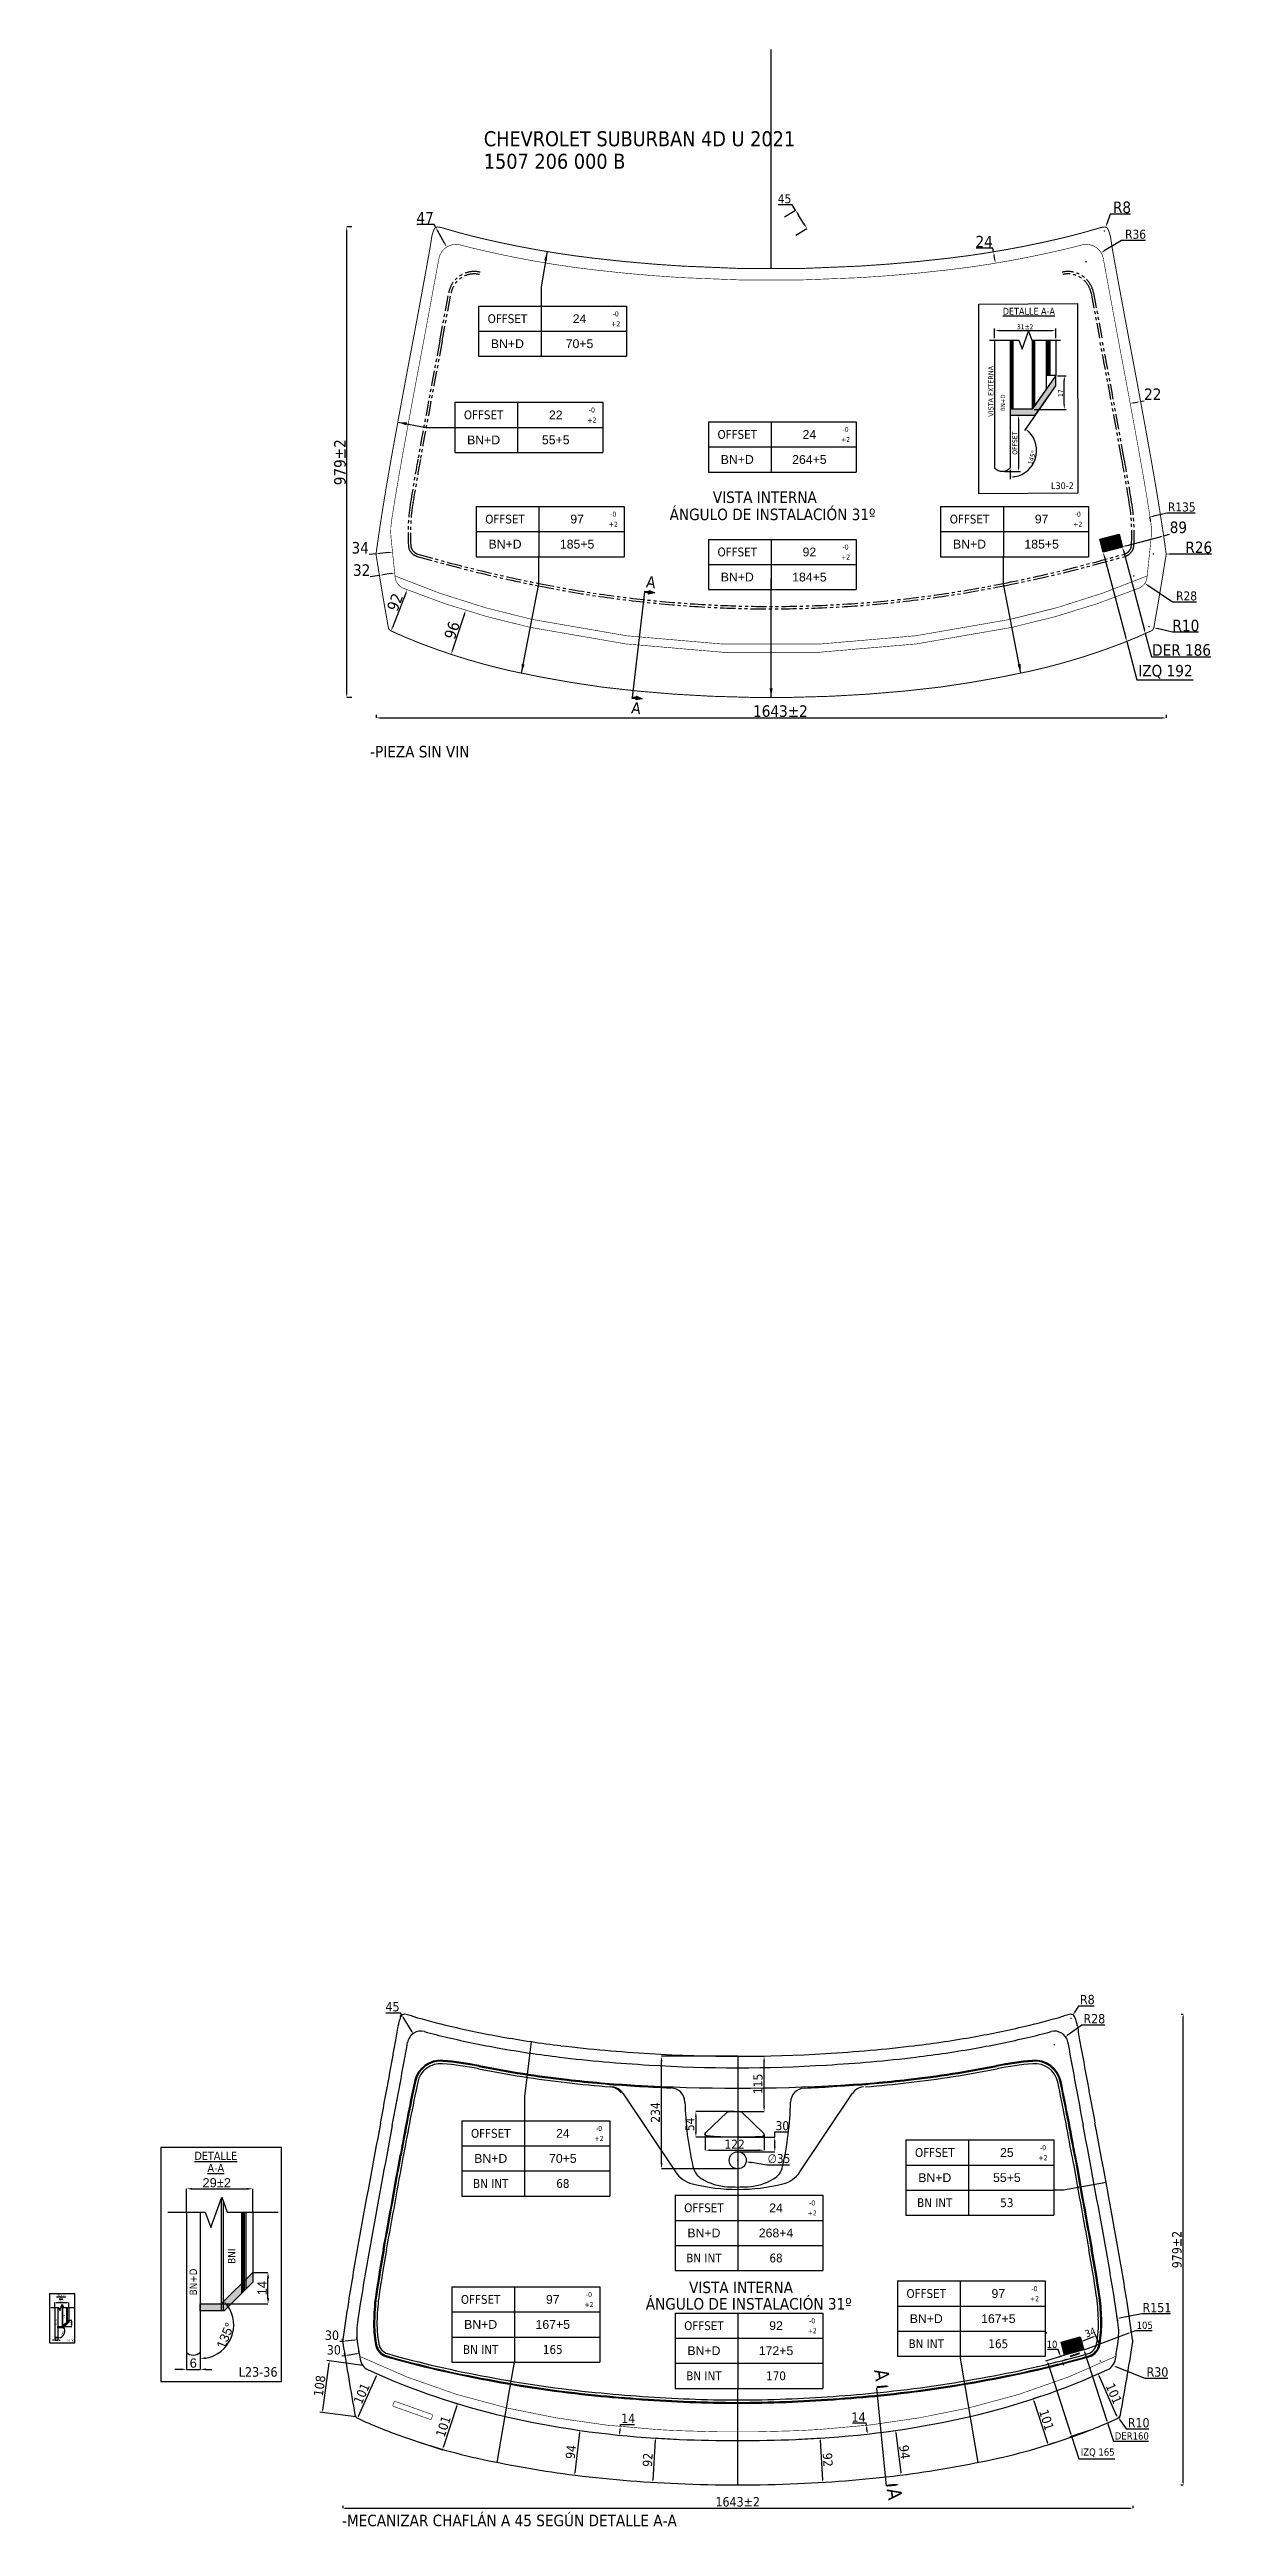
# Model space of a CAD drawing. Header units: millimetres. Extents: x 25 to 16470, y 343 to 6096.
# Drawn here: x 14050 to 16470, y 946 to 6096 of the extents above; entities that cross this region are included whole.
import ezdxf
from ezdxf.enums import TextEntityAlignment as Align

# ---------------------------------------------------------------- set-up
doc = ezdxf.new("R2010")
doc.units = ezdxf.units.MM
doc.linetypes.add('PHANTOM', pattern=[63.5, 31.75, -6.35, 6.35, -6.35, 6.35, -6.35])
for name, color, linetype in [('DIM10', 7, 'Continuous'), ('L30-2', 7, 'Continuous'), ('OFFSET', 6, 'Continuous'), ('PERIMETRO', 5, 'Continuous'), ('PHANTOM', 1, 'PHANTOM')]:
    doc.layers.add(name, color=color, linetype=linetype)
doc.styles.add('1', font='tahoma.ttf')
doc.styles.get("Standard").update_dxf_attribs({"font": 'arial.ttf'})
doc.styles.add('TECHNIC', font='tahoma.ttf')
doc.styles.add('USER1', font='arial.ttf', dxfattribs={"width": 0.75})
doc.dimstyles.new('DIM1', dxfattribs={"dimtxt": 5, "dimasz": 2.5, "dimexe": 1, "dimexo": 1, "dimgap": 0.6, "dimtad": 1, "dimtoh": 1, "dimdec": 0, "dimzin": 0, "dimdsep": 46, "dimtxsty": '1', "dimcen": 0.5, "dimdle": 1.25, "dimclre": 7, "dimclrt": 7, "dimadec": 0, "dimazin": 0, "dimtfac": 2, "dimtdec": 0, "dimtofl": 0, "dimtmove": 0, "dimatfit": 3, "dimfxl": 1, "dimtvp": 1.5, "dimtolj": 1, "dimtzin": 0, "dimarcsym": 0})
doc.dimstyles.new('DIM1$0', dxfattribs={"dimtxt": 5, "dimasz": 2.5, "dimexe": 1, "dimexo": 1, "dimgap": 0.6, "dimtad": 1, "dimtoh": 1, "dimdec": 0, "dimzin": 0, "dimdsep": 46, "dimtxsty": 'Standard', "dimcen": 0.5, "dimdle": 1.25, "dimclre": 7, "dimclrt": 7, "dimadec": 0, "dimazin": 0, "dimtfac": 2, "dimtdec": 0, "dimtofl": 0, "dimtmove": 0, "dimatfit": 3, "dimfxl": 1, "dimtvp": 1.5, "dimtolj": 1, "dimtzin": 0, "dimarcsym": 0})
doc.dimstyles.new('DIM10', dxfattribs={"dimscale": 7.5, "dimtxt": 2.5, "dimasz": 1, "dimexe": 0, "dimexo": 0, "dimgap": 0.4, "dimtad": 1, "dimtoh": 1, "dimdec": 0, "dimzin": 0, "dimdsep": 46, "dimtxsty": 'TECHNIC', "dimcen": 0.1, "dimdle": 1.25, "dimclre": 7, "dimclrt": 7, "dimazin": 0, "dimtfac": 2, "dimtdec": 0, "dimtofl": 0, "dimtmove": 0, "dimatfit": 3, "dimfxl": 1, "dimtvp": 1.5, "dimtolj": 1, "dimtzin": 0, "dimarcsym": 0})
doc.dimstyles.new('DIM10$0', dxfattribs={"dimscale": 7.5, "dimtxt": 2.4, "dimasz": 1, "dimexe": 0.5, "dimexo": 0.5, "dimgap": 0.4, "dimtad": 1, "dimtoh": 1, "dimdec": 1, "dimzin": 0, "dimdsep": 46, "dimtxsty": 'TECHNIC', "dimcen": 0.1, "dimdle": 1.25, "dimclrd": 256, "dimclre": 256, "dimclrt": 7, "dimadec": 0, "dimazin": 0, "dimtfac": 2, "dimtdec": 1, "dimtofl": 0, "dimtmove": 0, "dimatfit": 3, "dimfxl": 1, "dimtvp": 1.5, "dimtolj": 1, "dimtzin": 0, "dimlwd": -1, "dimlwe": -1, "dimarcsym": 1})
doc.dimstyles.new('ISO-25', dxfattribs={"dimtxt": 2.5, "dimasz": 2.5, "dimexe": 1.25, "dimexo": 0.625, "dimtad": 1, "dimtxsty": 'Standard', "dimcen": 2.5, "dimadec": 0, "dimazin": 0, "dimtfac": 1, "dimtmove": 0, "dimatfit": 3, "dimfxl": 1, "dimarcsym": 0})
doc.dimstyles.new('ISO-25$0', dxfattribs={"dimtxt": 25, "dimasz": 25, "dimexe": 10, "dimexo": 50, "dimgap": 15, "dimtad": 1, "dimtih": 1, "dimtoh": 1, "dimdec": 0, "dimtxsty": 'Standard', "dimcen": 0, "dimclrd": 256, "dimclre": 256, "dimclrt": 256, "dimadec": 0, "dimazin": 0, "dimtfac": 1, "dimtdec": 0, "dimtofl": 0, "dimtmove": 0, "dimatfit": 3, "dimfxl": 1, "dimlwd": -1, "dimlwe": -1, "dimarcsym": 0})

msp = doc.modelspace()

# ---------------------------------------------------------------- texts
at = {"style": '1'}
for s, height, p in [('%%UDETALLE', 3.54, (14074, 1424)), ('%%UA-A', 3.54, (14074, 1418.8)), ('L23-36', 4.14, (14092.5, 1329.8))]:
    msp.add_text(s, height=height, dxfattribs=at).set_placement(p, align=Align.CENTER)
at = {"layer": 'DIM10', "color": 7, "style": 'TECHNIC'}
for s, p in [('CHEVROLET SUBURBAN 4D U 2021', (14953.6, 5895.3)), ('1507 206 000 B', (14953.6, 5848.5))]:
    msp.add_text(s, height=31.2, rotation=0, dxfattribs=at).set_placement(p)
at = {"layer": 'DIM10'}
for s, height, rotation, style, p in [('VISTA INTERNA', 24, 0, 'TECHNIC', (15430.2, 5153.5)), ('ÁNGULO DE INSTALACIÓN 31º', 24, 0, 'TECHNIC', (15340.2, 5117.8)), ('-PIEZA SIN VIN ', 24, 0, 'TECHNIC', (14717.1, 4624.4)), ('VISTA INTERNA', 24, 0, 'TECHNIC', (15380.7, 1430.9)), ('ÁNGULO DE INSTALACIÓN 31º', 24, 0, 'TECHNIC', (15290.7, 1396.7)), ('A', 30, 278.6794, '1', (15765.5, 1270.7)), ('A', 30, 278.6794, '1', (15791.8, 1023.1)), ('-MECANIZAR CHAFLÁN A 45 SEGÚN DETALLE A-A', 24, 0, 'TECHNIC', (14658.7, 946.2))]:
    msp.add_text(s, height=height, rotation=rotation, dxfattribs=dict(at, style=style)).set_placement(p)
at = {"layer": 'DIM10', "color": 0, "style": 'TECHNIC'}
for s, p in [('BN+D', (14065.8, 1371)), ('BNI', (14082.6, 1382.1))]:
    msp.add_text(s, height=3.24, rotation=90, dxfattribs=at).set_placement(p, align=Align.CENTER)

# ---------------------------------------------------------------- blocks, each defined once
blk = doc.blocks.new('*D166')
at = {"layer": 'Defpoints', "color": 0, "transparency": 16777216}
for p in [(14763.7, 5051.2), (14763.8, 5050.8), (14729.6, 5047.2)]:
    blk.add_point(p, dxfattribs=at)
at = {"layer": 'DIM10', "transparency": 16777216}
for p, q in [((14756.3, 5050.4), (14737, 5048.4)), ((14729.6, 5047.6), (14714.8, 5046.1))]:
    blk.add_line(p, q, dxfattribs=at)
for points in [[(14736.9, 5049.7), (14737.2, 5047.2), (14729.6, 5047.6)], [(14756.1, 5051.7), (14756.4, 5049.2), (14763.7, 5051.2)]]:
    blk.add_solid(points, dxfattribs=at)
at = {"layer": 'DIM10', "color": 7, "transparency": 16777216, "insert": (14696.5, 5060.1), "char_height": 24, "attachment_point": 5, "style": 'TECHNIC'}
blk.add_mtext('\\A1;34', dxfattribs=at)
blk = doc.blocks.new('*D167')
at = {"layer": 'Defpoints', "color": 0, "transparency": 16777216}
for p in [(14736.5, 5002.8), (14736.5, 5002.8), (14768.2, 5008)]:
    blk.add_point(p, dxfattribs=at)
at = {"layer": 'DIM10', "transparency": 16777216}
for p, q in [((14736.5, 5002.8), (14717.5, 4999.7)), ((14760.8, 5006.8), (14743.9, 5004))]:
    blk.add_line(p, q, dxfattribs=at)
for points in [[(14743.7, 5005.2), (14744.1, 5002.8), (14736.5, 5002.8)], [(14760.6, 5008), (14761, 5005.5), (14768.2, 5008)]]:
    blk.add_solid(points, dxfattribs=at)
at = {"layer": 'DIM10', "color": 7, "transparency": 16777216, "insert": (14699.5, 5013.7), "char_height": 24, "attachment_point": 5, "style": 'TECHNIC'}
blk.add_mtext('\\A1;32', dxfattribs=at)
blk = doc.blocks.new('*D150')
at = {"layer": 'Defpoints', "color": 0, "transparency": 16777216}
for p in [(16337.9, 4896.5), (16347.6, 4894.1)]:
    blk.add_point(p, dxfattribs=at)
at = {"layer": 'DIM10', "color": 7, "lineweight": -2, "transparency": 16777216}
for p, q in [((16337.1, 4896.5), (16338.6, 4896.5)), ((16337.9, 4895.7), (16337.9, 4897.2))]:
    blk.add_line(p, q, dxfattribs=at)
at = {"layer": 'DIM10', "color": 0, "lineweight": -2, "transparency": 16777216}
for p, q in [((16386.4, 4884.5), (16354.9, 4892.3)), ((16440.7, 4884.5), (16386.4, 4884.5))]:
    blk.add_line(p, q, dxfattribs=at)
at = {"layer": 'DIM10', "color": 0, "transparency": 16777216}
blk.add_solid([(16355.2, 4893.5), (16354.6, 4891.1), (16347.6, 4894.1)], dxfattribs=at)
at = {"layer": 'DIM10', "color": 7, "transparency": 16777216, "insert": (16414.3, 4898.5), "char_height": 24, "attachment_point": 5, "style": 'TECHNIC'}
blk.add_mtext('\\A1;R10', dxfattribs=at)
blk = doc.blocks.new('*D151')
at = {"layer": 'Defpoints', "color": 0, "transparency": 16777216}
for p in [(16347.1, 5047.5), (16373.1, 5047.3)]:
    blk.add_point(p, dxfattribs=at)
at = {"layer": 'DIM10', "color": 7, "lineweight": -2, "transparency": 16777216}
for p, q in [((16347.1, 5046.7), (16347.1, 5048.2)), ((16346.3, 5047.5), (16347.8, 5047.5))]:
    blk.add_line(p, q, dxfattribs=at)
at = {"layer": 'DIM10', "color": 0, "lineweight": -2, "transparency": 16777216}
for p, q in [((16413.1, 5047), (16380.6, 5047.3)), ((16467.6, 5047), (16413.1, 5047))]:
    blk.add_line(p, q, dxfattribs=at)
at = {"layer": 'DIM10', "color": 0, "transparency": 16777216}
blk.add_solid([(16380.6, 5048.5), (16380.6, 5046), (16373.1, 5047.3)], dxfattribs=at)
at = {"layer": 'DIM10', "color": 7, "transparency": 16777216, "insert": (16441.1, 5061), "char_height": 24, "attachment_point": 5, "style": 'TECHNIC'}
blk.add_mtext('\\A1;R26', dxfattribs=at)
blk = doc.blocks.new('*D152')
at = {"layer": 'Defpoints', "color": 0, "transparency": 16777216}
for p in [(16244.9, 5719.4), (16247.5, 5727)]:
    blk.add_point(p, dxfattribs=at)
at = {"layer": 'DIM10', "color": 7, "lineweight": -2, "transparency": 16777216}
for p, q in [((16244.2, 5719.4), (16245.7, 5719.4)), ((16244.9, 5718.7), (16244.9, 5720.2))]:
    blk.add_line(p, q, dxfattribs=at)
at = {"layer": 'DIM10', "color": 0, "lineweight": -2, "transparency": 16777216}
for p, q in [((16256.6, 5754.1), (16249.9, 5734.2)), ((16298.8, 5754.1), (16256.6, 5754.1))]:
    blk.add_line(p, q, dxfattribs=at)
at = {"layer": 'DIM10', "color": 0, "transparency": 16777216}
blk.add_solid([(16248.7, 5734.6), (16251.1, 5733.8), (16247.5, 5727)], dxfattribs=at)
at = {"layer": 'DIM10', "color": 7, "transparency": 16777216, "insert": (16281.4, 5768.1), "char_height": 24, "attachment_point": 5, "style": 'TECHNIC'}
blk.add_mtext('\\A1;R8', dxfattribs=at)
blk = doc.blocks.new('IF-TECNICA')
for p, q in [((0, 0), (50.57, 0)), ((0, 0), (0, -17.14)), ((21.43, 0), (21.43, -17.14)), ((50.57, 0), (50.57, -17.14)), ((0, -8.57), (50.57, -8.57)), ((0, -17.14), (50.57, -17.14))]:
    blk.add_line(p, q)
at = {"style": 'TECHNIC'}
for s, height, p in [('OFFSET', 3, (9.87, -4.29)), ('+2', 1.714, (46.88, -6.03)), ('-0', 1.714, (46.88, -2.62))]:
    blk.add_text(s, height=height, dxfattribs=at).set_placement(p, align=Align.MIDDLE)
for tag, p in [('OFFSET', (34.52, -4.29)), ('BN+D', (9.87, -12.86)), ('BN+D', (34.52, -12.86))]:
    blk.add_attdef(tag, text='', height=3, dxfattribs=at).set_placement(p, align=Align.MIDDLE)
blk = doc.blocks.new('*D144')
at = {"layer": 'Defpoints', "color": 0, "transparency": 16777216}
for p in [(14729.6, 4713.1), (16373.1, 4713.1), (16373.1, 4706.5)]:
    blk.add_point(p, dxfattribs=at)
at = {"layer": 'DIM10', "transparency": 16777216}
for p, q in [((14729.6, 4713.1), (14729.6, 4706.5)), ((14737.1, 4706.5), (16365.6, 4706.5)), ((16373.1, 4713.1), (16373.1, 4706.5))]:
    blk.add_line(p, q, dxfattribs=at)
for points in [[(14737.1, 4707.8), (14737.1, 4705.3), (14729.6, 4706.5)], [(16365.6, 4707.8), (16365.6, 4705.3), (16373.1, 4706.5)]]:
    blk.add_solid(points, dxfattribs=at)
at = {"layer": 'DIM10', "color": 7, "transparency": 16777216, "insert": (15570.8, 4720.5), "char_height": 24, "attachment_point": 5, "style": 'TECHNIC'}
blk.add_mtext('\\A1;1643±2', dxfattribs=at)
blk = doc.blocks.new('*D145')
at = {"layer": 'Defpoints', "color": 0, "transparency": 16777216}
for p in [(14668.5, 5727.5), (14679.2, 5727.5), (14679.2, 4749)]:
    blk.add_point(p, dxfattribs=at)
at = {"layer": 'DIM10', "transparency": 16777216}
for p, q in [((14679.2, 5727.5), (14668.5, 5727.5)), ((14668.5, 4756.5), (14668.5, 5720)), ((14679.2, 4749), (14668.5, 4749))]:
    blk.add_line(p, q, dxfattribs=at)
for points in [[(14667.2, 5720), (14669.7, 5720), (14668.5, 5727.5)], [(14667.2, 4756.5), (14669.7, 4756.5), (14668.5, 4749)]]:
    blk.add_solid(points, dxfattribs=at)
at = {"layer": 'DIM10', "color": 7, "transparency": 16777216, "insert": (14654.5, 5238.2), "char_height": 24, "attachment_point": 5, "rotation": 90, "style": 'TECHNIC'}
blk.add_mtext('\\A1;979±2', dxfattribs=at)
blk = doc.blocks.new('LOGO PLANO')
h = blk.add_hatch(color=256)
h.dxf.hatch_style = 1
h.paths.add_polyline_path([(41.5, 0), (0, 0), (0, 27.9), (41.5, 27.9)])
h.paths.add_polyline_path([(25, 9.4), (24.7, 9.4), (24.2, 9.5), (23.6, 9.6), (23.1, 9.9), (22.9, 10), (22.4, 10.3), (22.1, 10.7), (21.8, 11.2), (21.8, 11.2), (21.6, 11.7), (21.3, 12.8), (21.3, 13.4), (21.3, 13.8), (21.4, 14.4), (21.5, 14.9), (21.7, 15.4), (21.7, 15.5), (22, 16), (22.3, 16.4), (22.4, 16.6), (22.9, 16.9), (23.4, 17.2), (23.8, 17.3), (24.4, 17.4), (25, 17.4), (25.3, 17.4), (25.8, 17.3), (26.3, 17.2), (26.4, 17.1), (26.9, 16.8), (27.3, 16.5), (27.4, 16.3), (27.6, 15.9), (27.8, 15.3), (29, 15.6), (29, 15.7), (28.8, 16.3), (28.6, 16.8), (28.3, 17.2), (28.3, 17.3), (27.9, 17.6), (27.4, 18), (26.9, 18.2), (26.6, 18.3), (26.1, 18.5), (25.5, 18.5), (25, 18.6), (24.4, 18.5), (23.8, 18.5), (23.3, 18.3), (22.8, 18.2), (22.3, 18), (22, 17.7), (21.6, 17.4), (21.2, 17), (20.8, 16.6), (20.6, 16.1), (20.6, 16.1), (20.3, 15.5), (20.2, 15), (20.1, 14.5), (20, 13.9), (20, 13.3), (20, 12.8), (20.1, 12.2), (20.2, 11.7), (20.3, 11.2), (20.6, 10.7), (20.8, 10.3), (21.1, 9.9), (21.5, 9.5), (21.9, 9.1), (22.4, 8.9), (22.9, 8.6), (23.4, 8.5), (23.9, 8.3), (24.5, 8.2), (25.1, 8.2), (25.5, 8.2), (26.1, 8.3), (26.6, 8.4), (27.2, 8.6), (27.3, 8.6), (27.8, 8.9), (28.2, 9.1), (28.7, 9.4), (29.2, 9.8), (29.2, 13.5), (25, 13.5), (25, 12.3), (27.9, 12.3), (27.9, 10.5), (27.7, 10.3), (27.2, 10), (26.7, 9.8), (26.6, 9.7), (26.1, 9.6), (25.5, 9.4)], flags=16)
h.paths.add_polyline_path([(2.9, 18.4), (1.6, 18.4), (1.6, 8.4), (7.9, 8.4), (7.9, 9.6), (2.9, 9.6)], flags=16)
h.paths.add_polyline_path([(38.7, 9.3), (39, 9.7), (39.4, 10.2), (39.7, 10.7), (39.7, 10.7), (39.9, 11.2), (40.1, 11.7), (40.2, 12.2), (40.3, 12.8), (40.3, 13.4), (40.3, 13.9), (40.2, 14.5), (40.1, 15.1), (39.9, 15.6), (39.7, 16.1), (39.6, 16.3), (39.2, 16.8), (38.9, 17.2), (38.5, 17.6), (38, 17.9), (37.7, 18.1), (37.2, 18.3), (36.6, 18.5), (36.1, 18.5), (35.5, 18.6), (34.9, 18.5), (34.4, 18.5), (33.9, 18.3), (33.4, 18.1), (32.9, 17.9), (32.5, 17.5), (31.8, 16.9), (31.6, 16.5), (31.3, 16), (31.1, 15.6), (30.9, 15), (30.8, 14.5), (30.8, 13.9), (30.7, 13.3), (30.7, 12.9), (30.8, 12.4), (30.9, 11.8), (31.1, 11.3), (31.3, 10.8), (31.5, 10.5), (31.8, 10), (32.1, 9.6), (32.5, 9.2), (33, 8.9), (33.4, 8.7), (33.9, 8.5), (34.4, 8.3), (34.9, 8.3), (35.5, 8.2), (35.8, 8.2), (36.4, 8.3), (36.9, 8.4), (37.4, 8.6), (37.9, 8.8), (38.2, 9)], flags=16)
h.paths.add_polyline_path([(13.8, 17.4), (14, 17.4), (14.6, 17.3), (15.1, 17.2), (15.6, 16.9), (15.8, 16.8), (16.2, 16.5), (16.5, 16), (16.8, 15.5), (17, 15.1), (17.1, 14.6), (17.2, 14), (17.2, 13.4), (17.2, 12.9), (17.1, 12.3), (17, 11.7), (16.8, 11.2), (16.6, 10.8), (16.3, 10.4), (16.2, 10.4), (15.8, 10), (15.4, 9.7), (14.9, 9.5), (13.8, 9.4), (13.2, 9.4), (12.7, 9.5), (12.2, 9.7), (11.8, 10), (11.4, 10.4), (11.2, 10.6), (10.9, 11.1), (10.7, 11.5), (10.5, 12), (10.4, 12.6), (10.4, 13.2), (10.4, 13.5), (10.4, 14.1), (10.5, 14.7), (10.7, 15.3), (10.9, 15.7), (11.1, 16.1), (11.4, 16.5), (11.8, 16.8), (12.2, 17.1), (12.7, 17.3), (13.3, 17.4)], flags=0)
h.paths.add_polyline_path([(17, 9.3), (17.3, 9.7), (17.7, 10.2), (18, 10.7), (18, 10.7), (18.2, 11.2), (18.4, 11.7), (18.5, 12.2), (18.6, 12.8), (18.6, 13.4), (18.6, 13.9), (18.5, 14.5), (18.4, 15.1), (18.2, 15.6), (18, 16.1), (17.9, 16.3), (17.5, 16.8), (17.2, 17.2), (16.8, 17.6), (16.3, 17.9), (16, 18.1), (15.5, 18.3), (14.9, 18.5), (14.4, 18.5), (13.8, 18.6), (13.2, 18.5), (12.7, 18.5), (12.2, 18.3), (11.7, 18.1), (11.2, 17.9), (10.8, 17.5), (10.1, 16.9), (9.8, 16.5), (9.6, 16), (9.4, 15.6), (9.2, 15), (9.1, 14.5), (9.1, 13.9), (9, 13.3), (9, 12.9), (9.1, 12.4), (9.2, 11.8), (9.4, 11.3), (9.6, 10.8), (9.8, 10.5), (10.1, 10), (10.4, 9.6), (10.8, 9.2), (11.3, 8.9), (11.7, 8.7), (12.2, 8.5), (12.7, 8.3), (13.2, 8.3), (13.8, 8.2), (14.1, 8.2), (14.7, 8.3), (15.2, 8.4), (15.7, 8.6), (16.2, 8.8), (16.5, 9)], flags=16)
h = blk.add_hatch(color=256)
h.dxf.hatch_style = 1
h.paths.add_polyline_path([(35.5, 17.4), (35.7, 17.4), (36.3, 17.3), (36.8, 17.2), (37.3, 16.9), (37.5, 16.8), (37.9, 16.5), (38.2, 16), (38.5, 15.5), (38.7, 15.1), (38.8, 14.6), (38.9, 14), (38.9, 13.4), (38.9, 12.9), (38.8, 12.3), (38.7, 11.7), (38.5, 11.2), (38.3, 10.8), (38, 10.4), (37.9, 10.4), (37.5, 10), (37.1, 9.7), (36.6, 9.5), (35.5, 9.4), (34.9, 9.4), (34.4, 9.5), (33.9, 9.7), (33.5, 10), (33.1, 10.4), (32.9, 10.6), (32.6, 11.1), (32.4, 11.5), (32.2, 12), (32.1, 12.6), (32.1, 13.2), (32.1, 13.5), (32.1, 14.1), (32.2, 14.7), (32.4, 15.3), (32.6, 15.7), (32.8, 16.1), (33.1, 16.5), (33.5, 16.8), (33.9, 17.1), (34.4, 17.3), (35, 17.4)])
h.paths.add_polyline_path([(13.8, 17.4), (14, 17.4), (14.6, 17.3), (15.1, 17.2), (15.6, 16.9), (15.8, 16.8), (16.2, 16.5), (16.5, 16), (16.8, 15.5), (17, 15.1), (17.1, 14.6), (17.2, 14), (17.2, 13.4), (17.2, 12.9), (17.1, 12.3), (17, 11.7), (16.8, 11.2), (16.6, 10.8), (16.3, 10.4), (16.2, 10.4), (15.8, 10), (15.4, 9.7), (14.9, 9.5), (13.8, 9.4), (13.2, 9.4), (12.7, 9.5), (12.2, 9.7), (11.8, 10), (11.4, 10.4), (11.2, 10.6), (10.9, 11.1), (10.7, 11.5), (10.5, 12), (10.4, 12.6), (10.4, 13.2), (10.4, 13.5), (10.4, 14.1), (10.5, 14.7), (10.7, 15.3), (10.9, 15.7), (11.1, 16.1), (11.4, 16.5), (11.8, 16.8), (12.2, 17.1), (12.7, 17.3), (13.3, 17.4)])
blk.add_lwpolyline([(41.5, 0), (0, 0), (0, 27.9), (41.5, 27.9)], close=True)
at = {"lineweight": 0}
for points in [[(2.9, 18.4), (1.6, 18.4), (1.6, 8.4), (7.9, 8.4), (7.9, 9.6), (2.9, 9.6)], [(17, 9.3), (17.3, 9.7), (17.7, 10.2), (18, 10.7), (18, 10.7), (18.2, 11.2), (18.4, 11.7), (18.5, 12.2), (18.6, 12.8), (18.6, 13.4), (18.6, 13.9), (18.5, 14.5), (18.4, 15.1), (18.2, 15.6), (18, 16.1), (17.9, 16.3), (17.5, 16.8), (17.2, 17.2), (16.8, 17.6), (16.3, 17.9), (16, 18.1), (15.5, 18.3), (14.9, 18.5), (14.4, 18.5), (13.8, 18.6), (13.2, 18.5), (12.7, 18.5), (12.2, 18.3), (11.7, 18.1), (11.2, 17.9), (10.8, 17.5), (10.1, 16.9), (9.8, 16.5), (9.6, 16), (9.4, 15.6), (9.2, 15), (9.1, 14.5), (9.1, 13.9), (9, 13.3), (9, 12.9), (9.1, 12.4), (9.2, 11.8), (9.4, 11.3), (9.6, 10.8), (9.8, 10.5), (10.1, 10), (10.4, 9.6), (10.8, 9.2), (11.3, 8.9), (11.7, 8.7), (12.2, 8.5), (12.7, 8.3), (13.2, 8.3), (13.8, 8.2), (14.1, 8.2), (14.7, 8.3), (15.2, 8.4), (15.7, 8.6), (16.2, 8.8), (16.5, 9)], [(13.8, 17.4), (14, 17.4), (14.6, 17.3), (15.1, 17.2), (15.6, 16.9), (15.8, 16.8), (16.2, 16.5), (16.5, 16), (16.8, 15.5), (17, 15.1), (17.1, 14.6), (17.2, 14), (17.2, 13.4), (17.2, 12.9), (17.1, 12.3), (17, 11.7), (16.8, 11.2), (16.6, 10.8), (16.3, 10.4), (16.2, 10.4), (15.8, 10), (15.4, 9.7), (14.9, 9.5), (13.8, 9.4), (13.2, 9.4), (12.7, 9.5), (12.2, 9.7), (11.8, 10), (11.4, 10.4), (11.2, 10.6), (10.9, 11.1), (10.7, 11.5), (10.5, 12), (10.4, 12.6), (10.4, 13.2), (10.4, 13.5), (10.4, 14.1), (10.5, 14.7), (10.7, 15.3), (10.9, 15.7), (11.1, 16.1), (11.4, 16.5), (11.8, 16.8), (12.2, 17.1), (12.7, 17.3), (13.3, 17.4)], [(25, 9.4), (24.7, 9.4), (24.2, 9.5), (23.6, 9.6), (23.1, 9.9), (22.9, 10), (22.4, 10.3), (22.1, 10.7), (21.8, 11.2), (21.8, 11.2), (21.6, 11.7), (21.3, 12.8), (21.3, 13.4), (21.3, 13.8), (21.4, 14.4), (21.5, 14.9), (21.7, 15.4), (21.7, 15.5), (22, 16), (22.3, 16.4), (22.4, 16.6), (22.9, 16.9), (23.4, 17.2), (23.8, 17.3), (24.4, 17.4), (25, 17.4), (25.3, 17.4), (25.8, 17.3), (26.3, 17.2), (26.4, 17.1), (26.9, 16.8), (27.3, 16.5), (27.4, 16.3), (27.6, 15.9), (27.8, 15.3), (29, 15.6), (29, 15.7), (28.8, 16.3), (28.6, 16.8), (28.3, 17.2), (28.3, 17.3), (27.9, 17.6), (27.4, 18), (26.9, 18.2), (26.6, 18.3), (26.1, 18.5), (25.5, 18.5), (25, 18.6), (24.4, 18.5), (23.8, 18.5), (23.3, 18.3), (22.8, 18.2), (22.3, 18), (22, 17.7), (21.6, 17.4), (21.2, 17), (20.8, 16.6), (20.6, 16.1), (20.6, 16.1), (20.3, 15.5), (20.2, 15), (20.1, 14.5), (20, 13.9), (20, 13.3), (20, 12.8), (20.1, 12.2), (20.2, 11.7), (20.3, 11.2), (20.6, 10.7), (20.8, 10.3), (21.1, 9.9), (21.5, 9.5), (21.9, 9.1), (22.4, 8.9), (22.9, 8.6), (23.4, 8.5), (23.9, 8.3), (24.5, 8.2), (25.1, 8.2), (25.5, 8.2), (26.1, 8.3), (26.6, 8.4), (27.2, 8.6), (27.3, 8.6), (27.8, 8.9), (28.2, 9.1), (28.7, 9.4), (29.2, 9.8), (29.2, 13.5), (25, 13.5), (25, 12.3), (27.9, 12.3), (27.9, 10.5), (27.7, 10.3), (27.2, 10), (26.7, 9.8), (26.6, 9.7), (26.1, 9.6), (25.5, 9.4)], [(38.7, 9.3), (39, 9.7), (39.4, 10.2), (39.7, 10.7), (39.7, 10.7), (39.9, 11.2), (40.1, 11.7), (40.2, 12.2), (40.3, 12.8), (40.3, 13.4), (40.3, 13.9), (40.2, 14.5), (40.1, 15.1), (39.9, 15.6), (39.7, 16.1), (39.6, 16.3), (39.2, 16.8), (38.9, 17.2), (38.5, 17.6), (38, 17.9), (37.7, 18.1), (37.2, 18.3), (36.6, 18.5), (36.1, 18.5), (35.5, 18.6), (34.9, 18.5), (34.4, 18.5), (33.9, 18.3), (33.4, 18.1), (32.9, 17.9), (32.5, 17.5), (31.8, 16.9), (31.6, 16.5), (31.3, 16), (31.1, 15.6), (30.9, 15), (30.8, 14.5), (30.8, 13.9), (30.7, 13.3), (30.7, 12.9), (30.8, 12.4), (30.9, 11.8), (31.1, 11.3), (31.3, 10.8), (31.5, 10.5), (31.8, 10), (32.1, 9.6), (32.5, 9.2), (33, 8.9), (33.4, 8.7), (33.9, 8.5), (34.4, 8.3), (34.9, 8.3), (35.5, 8.2), (35.8, 8.2), (36.4, 8.3), (36.9, 8.4), (37.4, 8.6), (37.9, 8.8), (38.2, 9)], [(35.5, 17.4), (35.7, 17.4), (36.3, 17.3), (36.8, 17.2), (37.3, 16.9), (37.5, 16.8), (37.9, 16.5), (38.2, 16), (38.5, 15.5), (38.7, 15.1), (38.8, 14.6), (38.9, 14), (38.9, 13.4), (38.9, 12.9), (38.8, 12.3), (38.7, 11.7), (38.5, 11.2), (38.3, 10.8), (38, 10.4), (37.9, 10.4), (37.5, 10), (37.1, 9.7), (36.6, 9.5), (35.5, 9.4), (34.9, 9.4), (34.4, 9.5), (33.9, 9.7), (33.5, 10), (33.1, 10.4), (32.9, 10.6), (32.6, 11.1), (32.4, 11.5), (32.2, 12), (32.1, 12.6), (32.1, 13.2), (32.1, 13.5), (32.1, 14.1), (32.2, 14.7), (32.4, 15.3), (32.6, 15.7), (32.8, 16.1), (33.1, 16.5), (33.5, 16.8), (33.9, 17.1), (34.4, 17.3), (35, 17.4)]]:
    blk.add_lwpolyline(points, close=True, dxfattribs=at)
blk.add_lwpolyline([(25, 17.4), (25.3, 17.4), (25.8, 17.3), (26.3, 17.2), (26.4, 17.1), (26.9, 16.8), (27.3, 16.5), (27.4, 16.3), (27.6, 15.9), (27.8, 15.3), (29, 15.6), (29, 15.7), (28.8, 16.3), (28.6, 16.8), (28.3, 17.2), (28.3, 17.3), (27.9, 17.6)], dxfattribs=at)
blk = doc.blocks.new('*D146')
at = {"layer": 'Defpoints', "color": 0, "transparency": 16777216}
for p in [(16242.3, 5051.2), (16291.3, 4865.6), (16291.3, 4865.6)]:
    blk.add_point(p, dxfattribs=at)
at = {"layer": 'DIM10', "transparency": 16777216}
for p, q in [((16244.2, 5043.9), (16289.4, 4872.8)), ((16291.3, 4865.6), (16312.4, 4785.7)), ((16312.4, 4785.7), (16429.4, 4785.7))]:
    blk.add_line(p, q, dxfattribs=at)
for points in [[(16245.4, 5044.2), (16243, 5043.6), (16242.3, 5051.2)], [(16290.6, 4873.1), (16288.2, 4872.5), (16291.3, 4865.6)]]:
    blk.add_solid(points, dxfattribs=at)
at = {"layer": 'DIM10', "color": 7, "transparency": 16777216, "insert": (16371.7, 4802.6), "char_height": 24, "attachment_point": 5, "style": 'TECHNIC'}
blk.add_mtext('\\A1;IZQ 192', dxfattribs=at)
blk = doc.blocks.new('*D153')
at = {"layer": 'Defpoints', "color": 0, "transparency": 16777216}
for p in [(16282.4, 5061.8), (16329.9, 4881.9), (16329.9, 4881.9)]:
    blk.add_point(p, dxfattribs=at)
at = {"layer": 'DIM10', "transparency": 16777216}
for p, q in [((16284.3, 5054.5), (16328, 4889.1)), ((16329.9, 4881.9), (16342.7, 4833.6)), ((16342.7, 4833.6), (16466.4, 4833.6))]:
    blk.add_line(p, q, dxfattribs=at)
for points in [[(16285.6, 5054.8), (16283.1, 5054.2), (16282.4, 5061.8)], [(16329.2, 4889.5), (16326.8, 4888.8), (16329.9, 4881.9)]]:
    blk.add_solid(points, dxfattribs=at)
at = {"layer": 'DIM10', "color": 7, "transparency": 16777216, "insert": (16405.3, 4847.6), "char_height": 24, "attachment_point": 5, "style": 'TECHNIC'}
blk.add_mtext('\\A1;DER 186', dxfattribs=at)
blk = doc.blocks.new('*D154')
at = {"layer": 'Defpoints', "color": 0, "transparency": 16777216}
for p in [(16282.4, 5061.8), (16367.9, 5085.3), (16368.1, 5084.4)]:
    blk.add_point(p, dxfattribs=at)
at = {"layer": 'DIM10', "transparency": 16777216}
for p, q in [((16289.4, 5064.6), (16360.6, 5083.4)), ((16367.9, 5085.3), (16380.5, 5088.6))]:
    blk.add_line(p, q, dxfattribs=at)
for points in [[(16289.1, 5065.8), (16289.8, 5063.4), (16282.2, 5062.7)], [(16360.3, 5084.6), (16361, 5082.2), (16367.9, 5085.3)]]:
    blk.add_solid(points, dxfattribs=at)
at = {"layer": 'DIM10', "color": 7, "transparency": 16777216, "insert": (16398.7, 5102.7), "char_height": 24, "attachment_point": 5, "style": 'TECHNIC'}
blk.add_mtext('\\A1;89', dxfattribs=at)
blk = doc.blocks.new('*D155')
at = {"layer": 'Defpoints', "color": 0, "transparency": 16777216}
for p in [(14794.1, 4973.1), (14760.7, 4887.4), (14760.7, 4887.4)]:
    blk.add_point(p, dxfattribs=at)
at = {"layer": 'DIM10', "transparency": 16777216}
blk.add_line((14791.4, 4966.1), (14763.4, 4894.4), dxfattribs=at)
for points in [[(14790.2, 4966.6), (14792.5, 4965.7), (14794.1, 4973.1)], [(14762.2, 4894.8), (14764.6, 4893.9), (14760.7, 4887.4)]]:
    blk.add_solid(points, dxfattribs=at)
at = {"layer": 'DIM10', "color": 7, "transparency": 16777216, "insert": (14769, 4947.3), "char_height": 24, "attachment_point": 5, "rotation": 68.7025, "style": 'TECHNIC'}
blk.add_mtext('\\A1;92', dxfattribs=at)
blk = doc.blocks.new('*D156')
at = {"layer": 'Defpoints', "color": 0, "transparency": 16777216}
for p in [(14916.8, 4929.9), (14885.8, 4838.7), (14886.7, 4838.4)]:
    blk.add_point(p, dxfattribs=at)
at = {"layer": 'DIM10', "transparency": 16777216}
blk.add_line((14913.5, 4923.1), (14888.1, 4845.8), dxfattribs=at)
for points in [[(14912.3, 4923.5), (14914.6, 4922.7), (14915.8, 4930.2)], [(14886.9, 4846.2), (14889.3, 4845.4), (14885.8, 4838.7)]]:
    blk.add_solid(points, dxfattribs=at)
at = {"layer": 'DIM10', "color": 7, "transparency": 16777216, "insert": (14887.5, 4888.8), "char_height": 24, "attachment_point": 5, "rotation": 71.8299, "style": 'TECHNIC'}
blk.add_mtext('\\A1;96', dxfattribs=at)
blk = doc.blocks.new('*D157')
at = {"layer": 'Defpoints', "color": 0, "transparency": 16777216}
for p in [(14853.7, 5726.4), (14876.3, 5685.7), (14876.3, 5685.6)]:
    blk.add_point(p, dxfattribs=at)
at = {"layer": 'DIM10', "transparency": 16777216}
for p, q in [((14850.1, 5732.9), (14814.4, 5732.9)), ((14853.7, 5726.4), (14850.1, 5732.9)), ((14872.7, 5692.2), (14857.4, 5719.8))]:
    blk.add_line(p, q, dxfattribs=at)
for points in [[(14858.5, 5720.4), (14856.3, 5719.2), (14853.7, 5726.4)], [(14873.8, 5692.8), (14871.6, 5691.6), (14876.3, 5685.7)]]:
    blk.add_solid(points, dxfattribs=at)
at = {"layer": 'DIM10', "color": 7, "transparency": 16777216, "insert": (14831.5, 5746.4), "char_height": 24, "attachment_point": 5, "style": 'TECHNIC'}
blk.add_mtext('\\A1;47', dxfattribs=at)
blk = doc.blocks.new('*D158')
at = {"color": 0, "lineweight": -2, "transparency": 16777216}
for p, q in [((16280.2, 5699.4), (16244.4, 5677.7)), ((16330.3, 5699.4), (16280.2, 5699.4))]:
    blk.add_line(p, q, dxfattribs=at)
at = {"color": 7, "lineweight": -2, "transparency": 16777216}
for p, q in [((16206.4, 5655.2), (16207.9, 5655.2)), ((16207.1, 5654.5), (16207.1, 5656))]:
    blk.add_line(p, q, dxfattribs=at)
at = {"color": 0, "transparency": 16777216}
blk.add_solid([(16243.7, 5678.8), (16245, 5676.7), (16237.9, 5673.9)], dxfattribs=at)
at = {"layer": 'Defpoints', "color": 0, "transparency": 16777216}
for p in [(16237.9, 5673.9), (16207.1, 5655.2)]:
    blk.add_point(p, dxfattribs=at)
at = {"color": 7, "transparency": 16777216, "insert": (16309.6, 5712.2), "char_height": 18.75, "attachment_point": 5, "style": 'TECHNIC'}
blk.add_mtext('\\A1;R36', dxfattribs=at)
blk = doc.blocks.new('*D159')
at = {"color": 0, "lineweight": -2, "transparency": 16777216}
for p, q in [((16375.3, 5132.3), (16346.8, 5125.8)), ((16433.3, 5132.3), (16375.3, 5132.3))]:
    blk.add_line(p, q, dxfattribs=at)
at = {"color": 7, "lineweight": -2, "transparency": 16777216}
for p, q in [((16207, 5094.4), (16208.5, 5094.4)), ((16207.8, 5093.7), (16207.8, 5095.2))]:
    blk.add_line(p, q, dxfattribs=at)
blk.add_arc((16207.8, 5094.4), 135, 8.6456, 12.7177, dxfattribs=at)
at = {"color": 0, "transparency": 16777216}
blk.add_solid([(16346.5, 5127), (16347, 5124.6), (16339.4, 5124.2)], dxfattribs=at)
at = {"layer": 'Defpoints', "color": 0, "transparency": 16777216}
for p in [(16339.4, 5124.2), (16207.8, 5094.4)]:
    blk.add_point(p, dxfattribs=at)
at = {"color": 7, "transparency": 16777216, "insert": (16405.8, 5145), "char_height": 18.75, "attachment_point": 5, "style": 'TECHNIC'}
blk.add_mtext('\\A1;R135', dxfattribs=at)
blk = doc.blocks.new('*D160')
at = {"color": 7, "lineweight": -2, "transparency": 16777216}
for p, q in [((16305, 5002.1), (16306.5, 5002.1)), ((16305.8, 5001.4), (16305.8, 5002.9))]:
    blk.add_line(p, q, dxfattribs=at)
at = {"color": 0, "lineweight": -2, "transparency": 16777216}
for p, q in [((16386.4, 4947.3), (16335.1, 4982.1)), ((16436.3, 4947.3), (16386.4, 4947.3))]:
    blk.add_line(p, q, dxfattribs=at)
at = {"color": 0, "transparency": 16777216}
blk.add_solid([(16335.8, 4983.2), (16334.4, 4981.1), (16328.9, 4986.4)], dxfattribs=at)
at = {"layer": 'Defpoints', "color": 0, "transparency": 16777216}
for p in [(16305.8, 5002.1), (16328.9, 4986.4)]:
    blk.add_point(p, dxfattribs=at)
at = {"color": 7, "transparency": 16777216, "insert": (16415.7, 4960.1), "char_height": 18.75, "attachment_point": 5, "style": 'TECHNIC'}
blk.add_mtext('\\A1;R28', dxfattribs=at)
blk = doc.blocks.new('*D161')
at = {"layer": 'Defpoints', "color": 0, "transparency": 16777216}
for p in [(16014.1, 5675.8), (16014.1, 5675.8), (16018, 5652.1)]:
    blk.add_point(p, dxfattribs=at)
at = {"layer": 'DIM10', "transparency": 16777216}
for p, q in [((16012.8, 5683.2), (15977.9, 5683.2)), ((16014.1, 5675.8), (16012.8, 5683.2)), ((16016.8, 5659.5), (16015.3, 5668.4))]:
    blk.add_line(p, q, dxfattribs=at)
for points in [[(16016.5, 5668.6), (16014.1, 5668.2), (16014.1, 5675.8)], [(16018, 5659.7), (16015.5, 5659.3), (16018, 5652.1)]]:
    blk.add_solid(points, dxfattribs=at)
at = {"layer": 'DIM10', "color": 7, "transparency": 16777216, "insert": (15994.6, 5696.9), "char_height": 24, "attachment_point": 5, "style": 'TECHNIC'}
blk.add_mtext('\\A1;24', dxfattribs=at)
blk = doc.blocks.new('*D162')
at = {"layer": 'Defpoints', "color": 0, "transparency": 16777216}
for p in [(16298.8, 5358.9), (16320.1, 5364.5), (16320.4, 5362.9)]:
    blk.add_point(p, dxfattribs=at)
at = {"layer": 'DIM10', "transparency": 16777216}
for p, q in [((16305.8, 5361.9), (16312.7, 5363.2)), ((16320.1, 5364.5), (16327.5, 5365.9))]:
    blk.add_line(p, q, dxfattribs=at)
for points in [[(16305.6, 5363.1), (16306.1, 5360.7), (16298.5, 5360.6)], [(16312.5, 5364.4), (16313, 5362), (16320.1, 5364.5)]]:
    blk.add_solid(points, dxfattribs=at)
at = {"layer": 'DIM10', "color": 7, "transparency": 16777216, "insert": (16345.4, 5379.7), "char_height": 24, "attachment_point": 5, "style": 'TECHNIC'}
blk.add_mtext('\\A1;22', dxfattribs=at)
blk = doc.blocks.new('*U132')
at = {"layer": 'DIM10'}
h = blk.add_hatch(color=256, dxfattribs=at)
h.dxf.hatch_style = 1
h.paths.add_polyline_path([(0, 93.8), (0, 97), (8.3, 97), (8.3, 99.4), (20.6, 95.4), (8.3, 91.3), (8.3, 93.8)])
h = blk.add_hatch(color=256, dxfattribs=at)
h.dxf.hatch_style = 1
h.paths.add_polyline_path([(0, -127.7), (0, -124.5), (8.3, -124.5), (8.3, -122.1), (20.6, -126.1), (8.3, -130.1), (8.3, -127.7)])
for p, q in [((0, 95.4), (20.6, 95.4)), ((0, -126.1), (20.6, -126.1))]:
    blk.add_line(p, q)
blk.add_line((0, -126.1), (0, 95.4), dxfattribs=at)
for points in [[(0, 93.8), (0, 97), (8.3, 97), (8.3, 99.4), (20.6, 95.4), (8.3, 91.3), (8.3, 93.8)], [(0, -127.7), (0, -124.5), (8.3, -124.5), (8.3, -122.1), (20.6, -126.1), (8.3, -130.1), (8.3, -127.7)]]:
    blk.add_lwpolyline(points, close=True, dxfattribs=at)
at = {"layer": 'DIM10', "style": '1'}
for p in [(0.7, 105.2), (0.7, -158.6)]:
    blk.add_text('A', height=24, rotation=359.9999, dxfattribs=at).set_placement(p)
blk = doc.blocks.new('*D133')
at = {"layer": 'Defpoints', "color": 0, "transparency": 16777216}
for p in [(3110.1, 956.2), (3078.7, 951.3), (3110.1, 951.3)]:
    blk.add_point(p, dxfattribs=at)
at = {"layer": 'L30-2', "color": 7, "lineweight": -2, "transparency": 16777216}
for p, q in [((3078.7, 952.3), (3078.7, 957.2)), ((3110.1, 952.3), (3110.1, 957.2))]:
    blk.add_line(p, q, dxfattribs=at)
at = {"layer": 'L30-2', "color": 0, "lineweight": -2, "transparency": 16777216}
blk.add_line((3081.2, 956.2), (3107.6, 956.2), dxfattribs=at)
at = {"layer": 'L30-2', "color": 0, "transparency": 16777216}
for points in [[(3081.2, 956.6), (3081.2, 955.8), (3078.7, 956.2)], [(3107.6, 956.6), (3107.6, 955.8), (3110.1, 956.2)]]:
    blk.add_solid(points, dxfattribs=at)
at = {"layer": 'L30-2', "color": 7, "transparency": 16777216, "insert": (3094.4, 958.1), "char_height": 2.5, "attachment_point": 5, "style": '1'}
blk.add_mtext('\\A1;31±2', dxfattribs=at)
blk = doc.blocks.new('*D135')
at = {"layer": 'Defpoints', "color": 0, "transparency": 16777216}
for p in [(3110.1, 933), (3114.5, 933), (3098, 915.7)]:
    blk.add_point(p, dxfattribs=at)
at = {"layer": 'L30-2', "color": 7, "lineweight": -2, "transparency": 16777216}
for p, q in [((3111.1, 933), (3115.5, 933)), ((3099, 915.7), (3115.5, 915.7))]:
    blk.add_line(p, q, dxfattribs=at)
at = {"layer": 'L30-2', "color": 0, "lineweight": -2, "transparency": 16777216}
blk.add_line((3114.5, 918.2), (3114.5, 930.5), dxfattribs=at)
at = {"layer": 'L30-2', "color": 0, "transparency": 16777216}
for points in [[(3114.1, 930.5), (3114.9, 930.5), (3114.5, 933)], [(3114.1, 918.2), (3114.9, 918.2), (3114.5, 915.7)]]:
    blk.add_solid(points, dxfattribs=at)
at = {"layer": 'L30-2', "color": 7, "transparency": 16777216, "insert": (3112.6, 924), "char_height": 2.5, "attachment_point": 5, "rotation": 90, "style": '1'}
blk.add_mtext('\\A1;17', dxfattribs=at)
blk = doc.blocks.new('*D134')
at = {"layer": 'Defpoints', "color": 0, "transparency": 16777216}
for p in [(3087.4, 912.7), (3082.7, 883.8), (3091, 883.8)]:
    blk.add_point(p, dxfattribs=at)
at = {"layer": 'L30-2', "color": 7, "lineweight": -2, "transparency": 16777216}
for p, q in [((3088.4, 912.7), (3092, 912.7)), ((3083.7, 883.8), (3092, 883.8))]:
    blk.add_line(p, q, dxfattribs=at)
at = {"layer": 'L30-2', "color": 0, "lineweight": -2, "transparency": 16777216}
blk.add_line((3091, 910.2), (3091, 886.3), dxfattribs=at)
at = {"layer": 'L30-2', "color": 0, "transparency": 16777216}
for points in [[(3090.6, 910.2), (3091.4, 910.2), (3091, 912.7)], [(3090.6, 886.3), (3091.4, 886.3), (3091, 883.8)]]:
    blk.add_solid(points, dxfattribs=at)
at = {"layer": 'L30-2', "color": 7, "transparency": 16777216, "insert": (3089.1, 898.3), "char_height": 2.5, "attachment_point": 5, "rotation": 90, "style": '1'}
blk.add_mtext('\\A1;OFFSET', dxfattribs=at)
blk = doc.blocks.new('*D136')
at = {"layer": 'Defpoints', "color": 0, "transparency": 16777216}
for p in [(3086.7, 951.3), (3108.4, 925.3), (3110.1, 927.8), (3086.7, 885.6), (3096.9, 885.4)]:
    blk.add_point(p, dxfattribs=at)
at = {"layer": 'L30-2', "color": 7, "lineweight": -2, "transparency": 16777216}
for p, q in [((3107.8, 924.5), (3094, 904.8)), ((3086.7, 884.6), (3086.7, 879.9))]:
    blk.add_line(p, q, dxfattribs=at)
at = {"layer": 'L30-2', "color": 0, "lineweight": -2, "transparency": 16777216}
blk.add_arc((3086.7, 894.5), 13.6, 280.5376, 44.4624, dxfattribs=at)
at = {"layer": 'L30-2', "color": 0, "transparency": 16777216}
for points in [[(3096.2, 903.7), (3096.7, 904.3), (3094.6, 905.6)], [(3089.3, 880.7), (3089.2, 881.5), (3086.7, 880.9)]]:
    blk.add_solid(points, dxfattribs=at)
at = {"layer": 'L30-2', "color": 7, "transparency": 16777216, "insert": (3097.9, 890.9), "char_height": 2.5, "attachment_point": 5, "rotation": 72.5, "style": '1'}
blk.add_mtext('\\A1;145°', dxfattribs=at)
blk = doc.blocks.new('*D149')
at = {"layer": 'Defpoints', "color": 0, "transparency": 16777216}
for p in [(15579.4, 5748.6), (15625.8, 5724.5), (15603, 5710.4)]:
    blk.add_point(p, dxfattribs=at)
at = {"layer": 'DIM10', "color": 0, "lineweight": -2, "transparency": 16777216}
for p, q in [((15595.4, 5773.4), (15566.1, 5773.4)), ((15602.1, 5762.7), (15595.4, 5773.4)), ((15619.8, 5734.1), (15608, 5753.1))]:
    blk.add_line(p, q, dxfattribs=at)
at = {"layer": 'DIM10', "color": 7, "lineweight": -2, "transparency": 16777216}
for p, q in [((15579.4, 5748.6), (15602.1, 5762.7)), ((15603, 5710.4), (15625.8, 5724.5))]:
    blk.add_line(p, q, dxfattribs=at)
at = {"layer": 'DIM10', "color": 0, "transparency": 16777216}
for points in [[(15609.6, 5754.1), (15606.4, 5752.1), (15602.1, 5762.7)], [(15621.4, 5735.1), (15618.2, 5733.1), (15625.8, 5724.5)]]:
    blk.add_solid(points, dxfattribs=at)
at = {"layer": 'DIM10', "color": 7, "transparency": 16777216, "insert": (15579.3, 5786), "char_height": 18.75, "attachment_point": 5, "style": 'TECHNIC'}
blk.add_mtext('\\A1;45', dxfattribs=at)
blk = doc.blocks.new('*D203')
at = {"layer": 'Defpoints', "color": 0, "transparency": 16777216}
for p in [(16404.6, 2010.7), (16408.9, 2010.7), (16403.5, 1032.2)]:
    blk.add_point(p, dxfattribs=at)
at = {"layer": 'DIM10', "color": 7, "lineweight": -2, "transparency": 16777216}
for p, q in [((16404.6, 2010.7), (16408.9, 2010.7)), ((16403.5, 1032.2), (16408.9, 1032.2))]:
    blk.add_line(p, q, dxfattribs=at)
at = {"layer": 'DIM10', "color": 0, "lineweight": -2, "transparency": 16777216}
blk.add_line((16408.9, 1036.7), (16408.9, 2006.2), dxfattribs=at)
at = {"layer": 'DIM10', "color": 0, "transparency": 16777216}
for points in [[(16408.1, 2006.2), (16409.6, 2006.2), (16408.9, 2010.7)], [(16408.1, 1036.7), (16409.6, 1036.7), (16408.9, 1032.2)]]:
    blk.add_solid(points, dxfattribs=at)
at = {"layer": 'DIM10', "color": 7, "transparency": 16777216, "insert": (16395.7, 1521.5), "char_height": 19.5, "attachment_point": 5, "rotation": 90, "style": 'TECHNIC'}
blk.add_mtext('\\A1;979±2', dxfattribs=at)
blk = doc.blocks.new('*D204')
at = {"layer": 'Defpoints', "color": 0, "transparency": 16777216}
for p in [(14660.2, 988.7), (16303.7, 988.5), (16303.7, 983.6)]:
    blk.add_point(p, dxfattribs=at)
at = {"layer": 'DIM10', "color": 7, "lineweight": -2, "transparency": 16777216}
for p, q in [((14660.2, 988.7), (14660.2, 983.6)), ((16303.7, 988.5), (16303.7, 983.6))]:
    blk.add_line(p, q, dxfattribs=at)
at = {"layer": 'DIM10', "color": 0, "lineweight": -2, "transparency": 16777216}
blk.add_line((14664.7, 983.6), (16299.2, 983.6), dxfattribs=at)
at = {"layer": 'DIM10', "color": 0, "transparency": 16777216}
for points in [[(14664.7, 984.4), (14664.7, 982.9), (14660.2, 983.6)], [(16299.2, 984.4), (16299.2, 982.9), (16303.7, 983.6)]]:
    blk.add_solid(points, dxfattribs=at)
at = {"layer": 'DIM10', "color": 7, "transparency": 16777216, "insert": (15481.9, 996.8), "char_height": 19.5, "attachment_point": 5, "style": 'TECHNIC'}
blk.add_mtext('\\A1;1643±2', dxfattribs=at)
blk = doc.blocks.new('*D205')
at = {"layer": 'Defpoints', "color": 0, "transparency": 16777216}
for p in [(15653.2, 1129.4), (15658.9, 1037.6), (15658.9, 1037.6)]:
    blk.add_point(p, dxfattribs=at)
at = {"layer": 'DIM10', "color": 0, "lineweight": -2, "transparency": 16777216}
blk.add_line((15653.5, 1124.9), (15658.6, 1042.1), dxfattribs=at)
at = {"layer": 'DIM10', "color": 0, "transparency": 16777216}
for points in [[(15654.2, 1125), (15652.7, 1124.9), (15653.2, 1129.4)], [(15659.3, 1042.1), (15657.8, 1042.1), (15658.9, 1037.6)]]:
    blk.add_solid(points, dxfattribs=at)
at = {"layer": 'DIM10', "color": 7, "transparency": 16777216, "insert": (15669.1, 1084.3), "char_height": 19.5, "attachment_point": 5, "rotation": 273.5257, "style": 'TECHNIC'}
blk.add_mtext('\\A1;92', dxfattribs=at)
blk = doc.blocks.new('*D206')
at = {"layer": 'Defpoints', "color": 0, "transparency": 16777216}
for p in [(15810.4, 1145.6), (15821.7, 1052.4), (15821.7, 1052.4)]:
    blk.add_point(p, dxfattribs=at)
at = {"layer": 'DIM10', "color": 0, "lineweight": -2, "transparency": 16777216}
blk.add_line((15811, 1141.1), (15821.1, 1056.9), dxfattribs=at)
at = {"layer": 'DIM10', "color": 0, "transparency": 16777216}
for points in [[(15811.7, 1141.2), (15810.2, 1141), (15810.4, 1145.6)], [(15821.9, 1057), (15820.4, 1056.8), (15821.7, 1052.4)]]:
    blk.add_solid(points, dxfattribs=at)
at = {"layer": 'DIM10', "color": 7, "transparency": 16777216, "insert": (15829.1, 1100.6), "char_height": 19.5, "attachment_point": 5, "rotation": 276.882, "style": 'TECHNIC'}
blk.add_mtext('\\A1;94', dxfattribs=at)
blk = doc.blocks.new('*D207')
at = {"layer": 'Defpoints', "color": 0, "transparency": 16777216}
for p in [(16111.2, 1215.9), (16127.5, 1115.4), (16142.3, 1120.2)]:
    blk.add_point(p, dxfattribs=at)
at = {"layer": 'DIM10', "color": 7, "lineweight": -2, "transparency": 16777216}
for p, q in [((16111.2, 1215.9), (16096.4, 1211.1)), ((16142.3, 1120.2), (16127.5, 1115.4))]:
    blk.add_line(p, q, dxfattribs=at)
at = {"layer": 'DIM10', "color": 0, "lineweight": -2, "transparency": 16777216}
blk.add_line((16097.8, 1206.8), (16126.1, 1119.7), dxfattribs=at)
at = {"layer": 'DIM10', "color": 0, "transparency": 16777216}
for points in [[(16098.5, 1207), (16097.1, 1206.5), (16096.4, 1211.1)], [(16126.8, 1119.9), (16125.4, 1119.5), (16127.5, 1115.4)]]:
    blk.add_solid(points, dxfattribs=at)
at = {"layer": 'DIM10', "color": 7, "transparency": 16777216, "insert": (16124.4, 1167.3), "char_height": 19.5, "attachment_point": 5, "rotation": 288.0076, "style": 'TECHNIC'}
blk.add_mtext('\\A1;101', dxfattribs=at)
blk = doc.blocks.new('*D208')
at = {"layer": 'Defpoints', "color": 0, "transparency": 16777216}
for p in [(16232, 1262.9), (16232, 1262.9), (16272.6, 1170.6)]:
    blk.add_point(p, dxfattribs=at)
at = {"layer": 'DIM10', "color": 7, "lineweight": -2, "transparency": 16777216}
for p, q in [((16232, 1262.9), (16236.8, 1265)), ((16272.6, 1170.6), (16277.4, 1172.8))]:
    blk.add_line(p, q, dxfattribs=at)
at = {"layer": 'DIM10', "color": 0, "lineweight": -2, "transparency": 16777216}
blk.add_line((16270.8, 1174.8), (16233.8, 1258.8), dxfattribs=at)
at = {"layer": 'DIM10', "color": 0, "transparency": 16777216}
for points in [[(16234.5, 1259.1), (16233.1, 1258.5), (16232, 1262.9)], [(16271.5, 1175.1), (16270.1, 1174.5), (16272.6, 1170.6)]]:
    blk.add_solid(points, dxfattribs=at)
at = {"layer": 'DIM10', "color": 7, "transparency": 16777216, "insert": (16264.3, 1222.1), "char_height": 19.5, "attachment_point": 5, "rotation": 293.7876, "style": 'TECHNIC'}
blk.add_mtext('\\A1;101', dxfattribs=at)
blk = doc.blocks.new('*D209')
at = {"layer": 'Defpoints', "color": 0, "transparency": 16777216}
for p in [(15310.7, 1129.4), (15305, 1037.6), (15305, 1037.6)]:
    blk.add_point(p, dxfattribs=at)
at = {"layer": 'DIM10', "color": 0, "lineweight": -2, "transparency": 16777216}
blk.add_line((15310.4, 1124.9), (15305.3, 1042.1), dxfattribs=at)
at = {"layer": 'DIM10', "color": 0, "transparency": 16777216}
for points in [[(15309.7, 1125), (15311.2, 1124.9), (15310.7, 1129.4)], [(15304.5, 1042.1), (15306, 1042.1), (15305, 1037.6)]]:
    blk.add_solid(points, dxfattribs=at)
at = {"layer": 'DIM10', "color": 7, "transparency": 16777216, "insert": (15294.7, 1084.3), "char_height": 19.5, "attachment_point": 5, "rotation": 86.4743, "style": 'TECHNIC'}
blk.add_mtext('\\A1;92', dxfattribs=at)
blk = doc.blocks.new('*D210')
at = {"layer": 'Defpoints', "color": 0, "transparency": 16777216}
for p in [(15153.5, 1145.6), (15142.2, 1052.4), (15142.2, 1052.4)]:
    blk.add_point(p, dxfattribs=at)
at = {"layer": 'DIM10', "color": 0, "lineweight": -2, "transparency": 16777216}
blk.add_line((15152.9, 1141.1), (15142.8, 1056.9), dxfattribs=at)
at = {"layer": 'DIM10', "color": 0, "transparency": 16777216}
for points in [[(15152.2, 1141.2), (15153.7, 1141), (15153.5, 1145.6)], [(15142, 1057), (15143.5, 1056.8), (15142.2, 1052.4)]]:
    blk.add_solid(points, dxfattribs=at)
at = {"layer": 'DIM10', "color": 7, "transparency": 16777216, "insert": (15134.8, 1100.6), "char_height": 19.5, "attachment_point": 5, "rotation": 83.118, "style": 'TECHNIC'}
blk.add_mtext('\\A1;94', dxfattribs=at)
blk = doc.blocks.new('*D211')
at = {"layer": 'Defpoints', "color": 0, "transparency": 16777216}
for p in [(14852.7, 1215.9), (14821.6, 1120.2), (14867.5, 1105.3)]:
    blk.add_point(p, dxfattribs=at)
at = {"layer": 'DIM10', "color": 7, "lineweight": -2, "transparency": 16777216}
for p, q in [((14852.7, 1215.9), (14898.6, 1200.9)), ((14821.6, 1120.2), (14867.5, 1105.3))]:
    blk.add_line(p, q, dxfattribs=at)
at = {"layer": 'DIM10', "color": 0, "lineweight": -2, "transparency": 16777216}
blk.add_line((14897.2, 1196.7), (14868.9, 1109.6), dxfattribs=at)
at = {"layer": 'DIM10', "color": 0, "transparency": 16777216}
for points in [[(14896.5, 1196.9), (14897.9, 1196.4), (14898.6, 1200.9)], [(14868.2, 1109.8), (14869.6, 1109.4), (14867.5, 1105.3)]]:
    blk.add_solid(points, dxfattribs=at)
at = {"layer": 'DIM10', "color": 7, "transparency": 16777216, "insert": (14869.4, 1153.7), "char_height": 19.5, "attachment_point": 5, "rotation": 71.9924, "style": 'TECHNIC'}
blk.add_mtext('\\A1;101', dxfattribs=at)
blk = doc.blocks.new('*D212')
at = {"layer": 'Defpoints', "color": 0, "transparency": 16777216}
for p in [(14731.9, 1262.9), (14731.9, 1262.9), (14691.2, 1170.6)]:
    blk.add_point(p, dxfattribs=at)
at = {"layer": 'DIM10', "color": 0, "lineweight": -2, "transparency": 16777216}
blk.add_line((14693.1, 1174.8), (14730.1, 1258.8), dxfattribs=at)
at = {"layer": 'DIM10', "color": 0, "transparency": 16777216}
for points in [[(14729.4, 1259.1), (14730.8, 1258.5), (14731.9, 1262.9)], [(14692.4, 1175.1), (14693.7, 1174.5), (14691.2, 1170.6)]]:
    blk.add_solid(points, dxfattribs=at)
at = {"layer": 'DIM10', "color": 7, "transparency": 16777216, "insert": (14699.5, 1222.1), "char_height": 19.5, "attachment_point": 5, "rotation": 66.2124, "style": 'TECHNIC'}
blk.add_mtext('\\A1;101', dxfattribs=at)
blk = doc.blocks.new('*D224')
at = {"layer": 'Defpoints', "color": 0, "transparency": 16777216}
for p in [(16268.4, 1179.7), (16274.4, 1171.7)]:
    blk.add_point(p, dxfattribs=at)
at = {"layer": 'DIM10', "color": 7, "lineweight": -2, "transparency": 16777216}
for p, q in [((16267.7, 1179.7), (16269.2, 1179.7)), ((16268.4, 1179), (16268.4, 1180.5))]:
    blk.add_line(p, q, dxfattribs=at)
at = {"layer": 'DIM10', "color": 0, "lineweight": -2, "transparency": 16777216}
for p, q in [((16291.7, 1148), (16277, 1168)), ((16337.5, 1148), (16291.7, 1148))]:
    blk.add_line(p, q, dxfattribs=at)
at = {"layer": 'DIM10', "color": 0, "transparency": 16777216}
blk.add_solid([(16277.6, 1168.5), (16276.4, 1167.6), (16274.4, 1171.7)], dxfattribs=at)
at = {"layer": 'DIM10', "color": 7, "transparency": 16777216, "insert": (16316.1, 1161.2), "char_height": 19.5, "attachment_point": 5, "style": 'TECHNIC'}
blk.add_mtext('\\A1;R10', dxfattribs=at)
blk = doc.blocks.new('*D225')
at = {"layer": 'Defpoints', "color": 0, "transparency": 16777216}
for p in [(16179.6, 2009.6), (16175.5, 2002.7)]:
    blk.add_point(p, dxfattribs=at)
at = {"layer": 'DIM10', "color": 0, "lineweight": -2, "transparency": 16777216}
for p, q in [((16190.6, 2028), (16181.9, 2013.5)), ((16223.4, 2028), (16190.6, 2028))]:
    blk.add_line(p, q, dxfattribs=at)
at = {"layer": 'DIM10', "color": 7, "lineweight": -2, "transparency": 16777216}
for p, q in [((16174.7, 2002.7), (16176.2, 2002.7)), ((16175.5, 2002), (16175.5, 2003.5))]:
    blk.add_line(p, q, dxfattribs=at)
at = {"layer": 'DIM10', "color": 0, "transparency": 16777216}
blk.add_solid([(16181.3, 2013.8), (16182.6, 2013.1), (16179.6, 2009.6)], dxfattribs=at)
at = {"layer": 'DIM10', "color": 7, "transparency": 16777216, "insert": (16209.3, 2041.2), "char_height": 19.5, "attachment_point": 5, "style": 'TECHNIC'}
blk.add_mtext('\\A1;R8', dxfattribs=at)
blk = doc.blocks.new('*D213')
at = {"layer": 'Defpoints', "color": 0, "transparency": 16777216}
for p in [(16163.9, 1963.9), (16141.1, 1947.7)]:
    blk.add_point(p, dxfattribs=at)
at = {"layer": 'DIM10', "color": 0, "lineweight": -2, "transparency": 16777216}
for p, q in [((16197.9, 1988.2), (16167.6, 1966.6)), ((16245.4, 1988.2), (16197.9, 1988.2))]:
    blk.add_line(p, q, dxfattribs=at)
at = {"layer": 'DIM10', "color": 7, "lineweight": -2, "transparency": 16777216}
for p, q in [((16140.4, 1947.7), (16141.9, 1947.7)), ((16141.1, 1946.9), (16141.1, 1948.4))]:
    blk.add_line(p, q, dxfattribs=at)
at = {"layer": 'DIM10', "color": 0, "transparency": 16777216}
blk.add_solid([(16167.1, 1967.2), (16168, 1965.9), (16163.9, 1963.9)], dxfattribs=at)
at = {"layer": 'DIM10', "color": 7, "transparency": 16777216, "insert": (16223.9, 2001.4), "char_height": 19.5, "attachment_point": 5, "style": 'TECHNIC'}
blk.add_mtext('\\A1;R28', dxfattribs=at)
blk = doc.blocks.new('*D214')
at = {"layer": 'Defpoints', "color": 0, "transparency": 16777216}
for p in [(16236.7, 1290.2), (16264.6, 1279.2)]:
    blk.add_point(p, dxfattribs=at)
at = {"layer": 'DIM10', "color": 7, "lineweight": -2, "transparency": 16777216}
for p, q in [((16236, 1290.2), (16237.5, 1290.2)), ((16236.7, 1289.5), (16236.7, 1291))]:
    blk.add_line(p, q, dxfattribs=at)
at = {"layer": 'DIM10', "color": 0, "lineweight": -2, "transparency": 16777216}
for p, q in [((16329.3, 1253.7), (16268.8, 1277.6)), ((16376.7, 1253.7), (16329.3, 1253.7))]:
    blk.add_line(p, q, dxfattribs=at)
at = {"layer": 'DIM10', "color": 0, "transparency": 16777216}
blk.add_solid([(16269.1, 1278.3), (16268.5, 1276.9), (16264.6, 1279.2)], dxfattribs=at)
at = {"layer": 'DIM10', "color": 7, "transparency": 16777216, "insert": (16355.2, 1266.8), "char_height": 19.5, "attachment_point": 5, "style": 'TECHNIC'}
blk.add_mtext('\\A1;R30', dxfattribs=at)
blk = doc.blocks.new('*D215')
at = {"layer": 'Defpoints', "color": 0, "transparency": 16777216}
for p in [(14784.3, 2009.6), (14806.9, 1970.8), (14808, 1971.5)]:
    blk.add_point(p, dxfattribs=at)
at = {"layer": 'DIM10', "color": 0, "lineweight": -2, "transparency": 16777216}
for p, q in [((14780.4, 2013.4), (14750.1, 2013.4)), ((14783.2, 2008.9), (14780.4, 2013.4)), ((14804.5, 1974.6), (14785.6, 2005.1))]:
    blk.add_line(p, q, dxfattribs=at)
at = {"layer": 'DIM10', "color": 7, "lineweight": -2, "transparency": 16777216}
for p, q in [((14784.3, 2009.6), (14778.8, 2006.2)), ((14808, 1971.5), (14802.5, 1968))]:
    blk.add_line(p, q, dxfattribs=at)
at = {"layer": 'DIM10', "color": 0, "transparency": 16777216}
for points in [[(14786.2, 2005.5), (14785, 2004.7), (14783.2, 2008.9)], [(14805.2, 1975), (14803.9, 1974.2), (14806.9, 1970.8)]]:
    blk.add_solid(points, dxfattribs=at)
at = {"layer": 'DIM10', "color": 7, "transparency": 16777216, "insert": (14763.8, 2026.4), "char_height": 19.5, "attachment_point": 5, "style": 'TECHNIC'}
blk.add_mtext('\\A1;45', dxfattribs=at)
blk = doc.blocks.new('*D216')
at = {"layer": 'Defpoints', "color": 0, "transparency": 16777216}
for p in [(14632.3, 1289.8), (14702, 1280.3), (14687.5, 1173.6)]:
    blk.add_point(p, dxfattribs=at)
at = {"layer": 'DIM10', "color": 7, "lineweight": -2, "transparency": 16777216}
for p, q in [((14702, 1280.3), (14627.1, 1290.5)), ((14687.5, 1173.6), (14612.7, 1183.7))]:
    blk.add_line(p, q, dxfattribs=at)
at = {"layer": 'DIM10', "color": 0, "lineweight": -2, "transparency": 16777216}
blk.add_line((14618.5, 1187.5), (14631.7, 1285.3), dxfattribs=at)
at = {"layer": 'DIM10', "color": 0, "transparency": 16777216}
for points in [[(14631, 1285.4), (14632.5, 1285.2), (14632.3, 1289.8)], [(14617.7, 1187.6), (14619.2, 1187.4), (14617.9, 1183)]]:
    blk.add_solid(points, dxfattribs=at)
at = {"layer": 'DIM10', "color": 7, "transparency": 16777216, "insert": (14612, 1238.2), "char_height": 19.5, "attachment_point": 5, "rotation": 82.2956, "style": 'TECHNIC'}
blk.add_mtext('\\A1;108', dxfattribs=at)
blk = doc.blocks.new('*D217')
at = {"layer": 'Defpoints', "color": 0, "transparency": 16777216}
for p in [(16161.9, 1302.2), (16176.5, 1133.5), (16212.9, 1145.3)]:
    blk.add_point(p, dxfattribs=at)
at = {"layer": 'DIM10', "color": 7, "lineweight": -2, "transparency": 16777216}
for p, q in [((16161.9, 1302.2), (16122, 1289.2)), ((16212.9, 1145.3), (16173, 1132.3))]:
    blk.add_line(p, q, dxfattribs=at)
at = {"layer": 'DIM10', "color": 0, "lineweight": -2, "transparency": 16777216}
for p, q in [((16126.9, 1286.1), (16175.1, 1137.7)), ((16176.5, 1133.5), (16191.8, 1086.6)), ((16191.8, 1086.6), (16266.8, 1086.6))]:
    blk.add_line(p, q, dxfattribs=at)
at = {"layer": 'DIM10', "color": 0, "transparency": 16777216}
for points in [[(16127.6, 1286.3), (16126.2, 1285.8), (16125.5, 1290.3)], [(16175.9, 1138), (16174.4, 1137.5), (16176.5, 1133.5)]]:
    blk.add_solid(points, dxfattribs=at)
at = {"layer": 'DIM10', "color": 7, "transparency": 16777216, "insert": (16230.8, 1099.2), "char_height": 15, "attachment_point": 5, "style": 'TECHNIC'}
blk.add_mtext('\\A1;IZQ 165', dxfattribs=at)
blk = doc.blocks.new('*D218')
at = {"layer": 'Defpoints', "color": 0, "transparency": 16777216}
for p in [(16202, 1313), (16251.4, 1161.2), (16251.4, 1161.1)]:
    blk.add_point(p, dxfattribs=at)
at = {"layer": 'DIM10', "color": 7, "lineweight": -2, "transparency": 16777216}
for p, q in [((16202, 1313), (16205.5, 1314.2)), ((16251.4, 1161.1), (16255, 1162.3))]:
    blk.add_line(p, q, dxfattribs=at)
at = {"layer": 'DIM10', "color": 0, "lineweight": -2, "transparency": 16777216}
for p, q in [((16203.4, 1308.7), (16250, 1165.4)), ((16251.4, 1161.2), (16263.9, 1123)), ((16263.9, 1123), (16336.7, 1123))]:
    blk.add_line(p, q, dxfattribs=at)
at = {"layer": 'DIM10', "color": 0, "transparency": 16777216}
for points in [[(16204.1, 1309), (16202.7, 1308.5), (16202, 1313)], [(16250.8, 1165.7), (16249.3, 1165.2), (16251.4, 1161.2)]]:
    blk.add_solid(points, dxfattribs=at)
at = {"layer": 'DIM10', "color": 7, "transparency": 16777216, "insert": (16301.8, 1133.8), "char_height": 15, "attachment_point": 5, "style": 'TECHNIC'}
blk.add_mtext('\\A1;DER160', dxfattribs=at)
blk = doc.blocks.new('*D219')
at = {"layer": 'Defpoints', "color": 0, "transparency": 16777216}
for p in [(14664.7, 1300.7), (14664.7, 1300.5), (14694.3, 1305.3)]:
    blk.add_point(p, dxfattribs=at)
at = {"layer": 'DIM10', "color": 0, "lineweight": -2, "transparency": 16777216}
for p, q in [((14664.7, 1300.7), (14658.1, 1299.6)), ((14689.8, 1304.8), (14669.1, 1301.4))]:
    blk.add_line(p, q, dxfattribs=at)
at = {"layer": 'DIM10', "color": 7, "lineweight": -2, "transparency": 16777216}
for p, q in [((14664.7, 1300.5), (14663.8, 1305.9)), ((14694.3, 1305.3), (14693.5, 1310.7))]:
    blk.add_line(p, q, dxfattribs=at)
at = {"layer": 'DIM10', "color": 0, "transparency": 16777216}
for points in [[(14669, 1302.2), (14669.2, 1300.7), (14664.7, 1300.7)], [(14689.7, 1305.5), (14690, 1304), (14694.3, 1305.5)]]:
    blk.add_solid(points, dxfattribs=at)
at = {"layer": 'DIM10', "color": 7, "transparency": 16777216, "insert": (14641.6, 1312.8), "char_height": 19.5, "attachment_point": 5, "style": 'TECHNIC'}
blk.add_mtext('\\A1;30', dxfattribs=at)
blk = doc.blocks.new('*D220')
at = {"layer": 'Defpoints', "color": 0, "transparency": 16777216}
for p in [(14660.2, 1330.5), (14690, 1333.7), (14690.1, 1333.5)]:
    blk.add_point(p, dxfattribs=at)
at = {"layer": 'DIM10', "color": 0, "lineweight": -2, "transparency": 16777216}
for p, q in [((14660.2, 1330.6), (14654.2, 1330)), ((14685.6, 1333.2), (14664.7, 1331.1))]:
    blk.add_line(p, q, dxfattribs=at)
at = {"layer": 'DIM10', "color": 7, "lineweight": -2, "transparency": 16777216}
for p, q in [((14660.2, 1330.5), (14659.7, 1335.9)), ((14690.1, 1333.5), (14689.5, 1338.9))]:
    blk.add_line(p, q, dxfattribs=at)
at = {"layer": 'DIM10', "color": 0, "transparency": 16777216}
for points in [[(14664.6, 1331.8), (14664.7, 1330.4), (14660.2, 1330.6)], [(14685.5, 1334), (14685.6, 1332.5), (14690, 1333.7)]]:
    blk.add_solid(points, dxfattribs=at)
at = {"layer": 'DIM10', "color": 7, "transparency": 16777216, "insert": (14637.8, 1343.2), "char_height": 19.5, "attachment_point": 5, "style": 'TECHNIC'}
blk.add_mtext('\\A1;30', dxfattribs=at)
blk = doc.blocks.new('*D221')
at = {"layer": 'Defpoints', "color": 0, "transparency": 16777216}
for p in [(16124.1, 1348.7), (16271.8, 1377.7)]:
    blk.add_point(p, dxfattribs=at)
at = {"layer": 'DIM10', "color": 7, "lineweight": -2, "transparency": 16777216}
for p, q in [((16123.3, 1348.7), (16124.8, 1348.7)), ((16124.1, 1348), (16124.1, 1349.5))]:
    blk.add_line(p, q, dxfattribs=at)
at = {"layer": 'DIM10', "color": 0, "lineweight": -2, "transparency": 16777216}
for p, q in [((16322.8, 1387.7), (16276.2, 1378.6)), ((16382.3, 1387.7), (16322.8, 1387.7))]:
    blk.add_line(p, q, dxfattribs=at)
at = {"layer": 'DIM10', "color": 7, "lineweight": -2, "transparency": 16777216}
blk.add_arc((16124.1, 1348.7), 150.5, 8.433, 13.0919, dxfattribs=at)
at = {"layer": 'DIM10', "color": 0, "transparency": 16777216}
blk.add_solid([(16276.1, 1379.3), (16276.3, 1377.8), (16271.8, 1377.7)], dxfattribs=at)
at = {"layer": 'DIM10', "color": 7, "transparency": 16777216, "insert": (16354.1, 1400.7), "char_height": 19.5, "attachment_point": 5, "style": 'TECHNIC'}
blk.add_mtext('\\A1;R151', dxfattribs=at)
blk = doc.blocks.new('*D222')
at = {"layer": 'Defpoints', "color": 0, "transparency": 16777216}
for p in [(16153.5, 1299.2), (16161.9, 1302.2), (16165.2, 1292.8)]:
    blk.add_point(p, dxfattribs=at)
at = {"layer": 'DIM10', "color": 0, "lineweight": -2, "transparency": 16777216}
for p, q in [((16148.5, 1313.5), (16126.1, 1313.5)), ((16152, 1303.4), (16148.5, 1313.5)), ((16158.4, 1285.5), (16159.9, 1281.3))]:
    blk.add_line(p, q, dxfattribs=at)
at = {"layer": 'DIM10', "color": 7, "lineweight": -2, "transparency": 16777216}
for p, q in [((16161.9, 1302.2), (16150, 1297.9)), ((16165.2, 1292.8), (16153.3, 1288.5))]:
    blk.add_line(p, q, dxfattribs=at)
at = {"layer": 'DIM10', "color": 0, "transparency": 16777216}
for points in [[(16152.7, 1303.7), (16151.3, 1303.2), (16153.5, 1299.2)], [(16159.1, 1285.8), (16157.7, 1285.3), (16156.9, 1289.8)]]:
    blk.add_solid(points, dxfattribs=at)
at = {"layer": 'DIM10', "color": 7, "transparency": 16777216, "insert": (16135.8, 1324.3), "char_height": 15, "attachment_point": 5, "style": 'TECHNIC'}
blk.add_mtext('\\A1;10', dxfattribs=at)
blk = doc.blocks.new('*D226')
at = {"layer": 'Defpoints', "color": 0, "transparency": 16777216}
for p in [(16227.2, 1342.2), (16202, 1313), (16233.7, 1325.3)]:
    blk.add_point(p, dxfattribs=at)
at = {"layer": 'DIM10', "color": 0, "lineweight": -2, "transparency": 16777216}
blk.add_line((16199.6, 1331.5), (16223, 1340.5), dxfattribs=at)
at = {"layer": 'DIM10', "color": 7, "lineweight": -2, "transparency": 16777216}
for p, q in [((16233.7, 1325.3), (16225.8, 1345.7)), ((16202, 1313), (16194.1, 1333.3))]:
    blk.add_line(p, q, dxfattribs=at)
at = {"layer": 'DIM10', "color": 0, "transparency": 16777216}
for points in [[(16222.7, 1341.2), (16223.3, 1339.8), (16227.2, 1342.2)], [(16199.4, 1332.2), (16199.9, 1330.8), (16195.4, 1329.9)]]:
    blk.add_solid(points, dxfattribs=at)
at = {"layer": 'DIM10', "color": 7, "transparency": 16777216, "insert": (16215.4, 1349.2), "char_height": 15, "attachment_point": 5, "rotation": 21.2245, "style": 'TECHNIC'}
blk.add_mtext('\\A1;34', dxfattribs=at)
blk = doc.blocks.new('*D227')
at = {"layer": 'Defpoints', "color": 0, "transparency": 16777216}
for p in [(16300.8, 1349.6), (16300.8, 1349.6), (16202, 1313)]:
    blk.add_point(p, dxfattribs=at)
at = {"layer": 'DIM10', "color": 0, "lineweight": -2, "transparency": 16777216}
for p, q in [((16206.2, 1314.6), (16296.6, 1348.1)), ((16300.8, 1349.6), (16310.4, 1353.2)), ((16310.4, 1353.2), (16343.9, 1353.2))]:
    blk.add_line(p, q, dxfattribs=at)
at = {"layer": 'DIM10', "color": 7, "lineweight": -2, "transparency": 16777216}
for p, q in [((16300.8, 1349.6), (16299.5, 1353.2)), ((16202, 1313), (16200.7, 1316.5))]:
    blk.add_line(p, q, dxfattribs=at)
at = {"layer": 'DIM10', "color": 0, "transparency": 16777216}
for points in [[(16296.3, 1348.8), (16296.8, 1347.4), (16300.8, 1349.6)], [(16205.9, 1315.3), (16206.5, 1313.9), (16202, 1313)]]:
    blk.add_solid(points, dxfattribs=at)
at = {"layer": 'DIM10', "color": 7, "transparency": 16777216, "insert": (16328.7, 1364), "char_height": 15, "attachment_point": 5, "style": 'TECHNIC'}
blk.add_mtext('\\A1;105', dxfattribs=at)
blk = doc.blocks.new('*D228')
at = {"layer": 'Defpoints', "color": 0, "transparency": 16777216}
for p in [(15236, 1135.5), (15237.8, 1153.4), (15237.8, 1153.4)]:
    blk.add_point(p, dxfattribs=at)
at = {"layer": 'DIM10', "color": 0, "lineweight": -2, "transparency": 16777216}
for p, q in [((15236.5, 1139.9), (15237.4, 1148.9)), ((15237.8, 1153.4), (15238.3, 1157.8)), ((15238.3, 1157.8), (15266.9, 1157.8))]:
    blk.add_line(p, q, dxfattribs=at)
at = {"layer": 'DIM10', "color": 0, "transparency": 16777216}
for points in [[(15235.7, 1140), (15237.2, 1139.9), (15236, 1135.5)], [(15236.6, 1149), (15238.1, 1148.8), (15237.8, 1153.4)]]:
    blk.add_solid(points, dxfattribs=at)
at = {"layer": 'DIM10', "color": 7, "transparency": 16777216, "insert": (15254.1, 1170.6), "char_height": 19.5, "width": 25.354, "attachment_point": 5, "style": 'TECHNIC'}
blk.add_mtext('\\A1;14', dxfattribs=at)
blk = doc.blocks.new('*D229')
at = {"layer": 'Defpoints', "color": 0, "transparency": 16777216}
for p in [(15749.7, 1155.9), (15749.7, 1155.9), (15751.8, 1138)]:
    blk.add_point(p, dxfattribs=at)
at = {"layer": 'DIM10', "color": 0, "lineweight": -2, "transparency": 16777216}
for p, q in [((15749.2, 1160.4), (15720.6, 1160.4)), ((15749.7, 1155.9), (15749.2, 1160.4)), ((15751.2, 1142.5), (15750.2, 1151.4))]:
    blk.add_line(p, q, dxfattribs=at)
at = {"layer": 'DIM10', "color": 0, "transparency": 16777216}
for points in [[(15751, 1151.5), (15749.5, 1151.3), (15749.7, 1155.9)], [(15752, 1142.6), (15750.5, 1142.4), (15751.8, 1138)]]:
    blk.add_solid(points, dxfattribs=at)
at = {"layer": 'DIM10', "color": 7, "transparency": 16777216, "insert": (15733.4, 1173.1), "char_height": 19.5, "width": 25.354, "attachment_point": 5, "style": 'TECHNIC'}
blk.add_mtext('\\A1;14', dxfattribs=at)
blk = doc.blocks.new('IF-TECNICA-2')
for p, q in [((0, 8.57), (50.57, 8.57)), ((0, 8.57), (0, 0)), ((21.43, 8.57), (21.43, 0)), ((50.57, 8.57), (50.57, 0)), ((0, 0), (50.57, 0))]:
    blk.add_line(p, q)
at = {"style": 'TECHNIC'}
for p in [(9.87, 4.29), (34.52, 4.29)]:
    blk.add_attdef('BN+D', text='', height=3, dxfattribs=at).set_placement(p, align=Align.MIDDLE)
blk = doc.blocks.new('*D230')
at = {"layer": 'Defpoints', "color": 0, "linetype": 'ByBlock', "lineweight": -2, "transparency": 16777216}
for p, q in [((14061.3, 1401.2), (14061.3, 1411.4)), ((14063.8, 1411.4), (14087.6, 1411.4)), ((14090.1, 1401.2), (14090.1, 1411.4))]:
    blk.add_line(p, q, dxfattribs=at)
at = {"layer": 'Defpoints', "color": 0, "transparency": 16777216}
for p in [(14061.3, 1401.2), (14090.1, 1411.4), (14090.1, 1401.2)]:
    blk.add_point(p, dxfattribs=at)
for points in [[(14063.8, 1411.8), (14063.8, 1411), (14061.3, 1411.4)], [(14087.6, 1411.8), (14087.6, 1411), (14090.1, 1411.4)]]:
    blk.add_solid(points, dxfattribs=at)
at = {"layer": 'Defpoints', "color": 0, "transparency": 16777216, "insert": (14074.4, 1414.1), "char_height": 4, "attachment_point": 5}
blk.add_mtext('29±2', dxfattribs=at)
blk = doc.blocks.new('*D231')
at = {"layer": 'Defpoints', "color": 0, "linetype": 'ByBlock', "lineweight": -2, "transparency": 16777216}
blk.add_line((14067.3, 1340.9), (14067.3, 1337.6), dxfattribs=at)
blk.add_arc((14067.3, 1352.2), 14.6, 279.8259, 35.1741, dxfattribs=at)
at = {"layer": 'Defpoints', "color": 0, "transparency": 16777216}
for p in [(14067.3, 1393.3), (14067.3, 1340.9), (14076.5, 1361.4), (14077.6, 1341.9), (14090.1, 1375)]:
    blk.add_point(p, dxfattribs=at)
for points in [[(14078.9, 1360.3), (14079.5, 1360.9), (14077.6, 1362.5)], [(14069.8, 1337.4), (14069.7, 1338.2), (14067.3, 1337.6)]]:
    blk.add_solid(points, dxfattribs=at)
at = {"layer": 'Defpoints', "color": 0, "transparency": 16777216, "insert": (14078.3, 1347.6), "char_height": 4, "attachment_point": 5, "rotation": 67.5}
blk.add_mtext('135°', dxfattribs=at)
blk = doc.blocks.new('*D223')
at = {"layer": 'Defpoints', "color": 0, "linetype": 'ByBlock', "lineweight": -2, "transparency": 16777216}
for p, q in [((14076.5, 1361.4), (14096.8, 1361.4)), ((14090.1, 1375), (14096.8, 1375)), ((14096.8, 1363.9), (14096.8, 1372.5))]:
    blk.add_line(p, q, dxfattribs=at)
at = {"layer": 'Defpoints', "color": 0, "transparency": 16777216}
for p in [(14076.5, 1361.4), (14090.1, 1375), (14096.8, 1375)]:
    blk.add_point(p, dxfattribs=at)
for points in [[(14096.4, 1372.5), (14097.2, 1372.5), (14096.8, 1375)], [(14096.4, 1363.9), (14097.2, 1363.9), (14096.8, 1361.4)]]:
    blk.add_solid(points, dxfattribs=at)
at = {"layer": 'Defpoints', "color": 0, "transparency": 16777216, "insert": (14094.1, 1368.2), "char_height": 4, "attachment_point": 5, "rotation": 90}
blk.add_mtext('14', dxfattribs=at)
blk = doc.blocks.new('*D232')
at = {"layer": 'Defpoints', "color": 0, "linetype": 'ByBlock', "lineweight": -2, "transparency": 16777216}
for p, q in [((14061.3, 1340.3), (14061.3, 1333)), ((14067.3, 1340.3), (14067.3, 1333)), ((14058.8, 1333), (14056.3, 1333)), ((14061.3, 1333), (14067.3, 1333)), ((14069.8, 1333), (14072.3, 1333))]:
    blk.add_line(p, q, dxfattribs=at)
at = {"layer": 'Defpoints', "color": 0, "transparency": 16777216}
for p in [(14061.3, 1340.3), (14067.3, 1340.3), (14067.3, 1333)]:
    blk.add_point(p, dxfattribs=at)
for points in [[(14058.8, 1333.4), (14058.8, 1332.5), (14061.3, 1333)], [(14069.8, 1333.4), (14069.8, 1332.5), (14067.3, 1333)]]:
    blk.add_solid(points, dxfattribs=at)
at = {"layer": 'Defpoints', "color": 0, "transparency": 16777216, "insert": (14064.3, 1335.6), "char_height": 4, "attachment_point": 5}
blk.add_mtext('6', dxfattribs=at)
blk = doc.blocks.new('*D43')
at = {"color": 0, "linetype": 'ByBlock', "lineweight": -2, "transparency": 16777216}
for p, q in [((153.5, 572.7), (153.5, 582.9)), ((156, 582.9), (179.9, 582.9)), ((182.4, 572.7), (182.4, 582.9))]:
    blk.add_line(p, q, dxfattribs=at)
at = {"color": 0, "transparency": 16777216}
for points in [[(156, 583.3), (156, 582.5), (153.5, 582.9)], [(179.9, 583.3), (179.9, 582.5), (182.4, 582.9)]]:
    blk.add_solid(points, dxfattribs=at)
at = {"layer": 'Defpoints', "color": 0, "transparency": 16777216}
for p in [(182.4, 582.9), (153.5, 572.7), (182.4, 572.7)]:
    blk.add_point(p, dxfattribs=at)
at = {"color": 0, "transparency": 16777216, "insert": (166.7, 585.5), "char_height": 4, "attachment_point": 5}
blk.add_mtext('29±2', dxfattribs=at)
blk = doc.blocks.new('*D41')
at = {"color": 0, "linetype": 'ByBlock', "lineweight": -2, "transparency": 16777216}
blk.add_line((159.5, 512.4), (159.5, 509.1), dxfattribs=at)
blk.add_arc((159.5, 523.7), 14.6, 279.8259, 35.1741, dxfattribs=at)
at = {"color": 0, "transparency": 16777216}
for points in [[(171.1, 531.8), (171.8, 532.3), (169.8, 534)], [(162, 508.9), (162, 509.7), (159.5, 509.1)]]:
    blk.add_solid(points, dxfattribs=at)
at = {"layer": 'Defpoints', "color": 0, "transparency": 16777216}
for p in [(159.5, 564.8), (182.4, 546.5), (168.7, 532.9), (159.5, 512.4), (169.8, 513.3)]:
    blk.add_point(p, dxfattribs=at)
at = {"color": 0, "transparency": 16777216, "insert": (170.5, 519.1), "char_height": 4, "attachment_point": 5, "rotation": 67.5}
blk.add_mtext('135°', dxfattribs=at)
blk = doc.blocks.new('*D40')
at = {"color": 0, "linetype": 'ByBlock', "lineweight": -2, "transparency": 16777216}
for p, q in [((182.4, 546.5), (189, 546.5)), ((189, 535.4), (189, 544)), ((168.7, 532.9), (189, 532.9))]:
    blk.add_line(p, q, dxfattribs=at)
at = {"color": 0, "transparency": 16777216}
for points in [[(188.6, 544), (189.5, 544), (189, 546.5)], [(188.6, 535.4), (189.5, 535.4), (189, 532.9)]]:
    blk.add_solid(points, dxfattribs=at)
at = {"layer": 'Defpoints', "color": 0, "transparency": 16777216}
for p in [(182.4, 546.5), (189, 546.5), (168.7, 532.9)]:
    blk.add_point(p, dxfattribs=at)
at = {"color": 0, "transparency": 16777216, "insert": (186.4, 539.7), "char_height": 4, "attachment_point": 5, "rotation": 90}
blk.add_mtext('14', dxfattribs=at)
blk = doc.blocks.new('*D42')
at = {"color": 0, "linetype": 'ByBlock', "lineweight": -2, "transparency": 16777216}
for p, q in [((153.5, 511.7), (153.5, 504.4)), ((159.5, 511.7), (159.5, 504.4)), ((151, 504.4), (148.5, 504.4)), ((153.5, 504.4), (159.5, 504.4)), ((162, 504.4), (164.5, 504.4))]:
    blk.add_line(p, q, dxfattribs=at)
at = {"color": 0, "transparency": 16777216}
for points in [[(151, 504.8), (151, 504), (153.5, 504.4)], [(162, 504.8), (162, 504), (159.5, 504.4)]]:
    blk.add_solid(points, dxfattribs=at)
at = {"layer": 'Defpoints', "color": 0, "transparency": 16777216}
for p in [(153.5, 511.7), (159.5, 511.7), (159.5, 504.4)]:
    blk.add_point(p, dxfattribs=at)
at = {"color": 0, "transparency": 16777216, "insert": (156.5, 507.1), "char_height": 4, "attachment_point": 5}
blk.add_mtext('6', dxfattribs=at)
blk = doc.blocks.new('*D234')
at = {"layer": 'Defpoints', "color": 0, "transparency": 16777216}
for p in [(15481.9, 1923.6), (15536.8, 1923.6), (15481.9, 1808.5)]:
    blk.add_point(p, dxfattribs=at)
at = {"layer": 'DIM10', "transparency": 16777216}
for p, q in [((15481.9, 1923.6), (15536.8, 1923.6)), ((15536.8, 1819.8), (15536.8, 1912.4)), ((15481.9, 1808.5), (15536.8, 1808.5))]:
    blk.add_line(p, q, dxfattribs=at)
for points in [[(15534.9, 1912.4), (15538.7, 1912.4), (15536.8, 1923.6)], [(15534.9, 1819.8), (15538.7, 1819.8), (15536.8, 1808.5)]]:
    blk.add_solid(points, dxfattribs=at)
at = {"layer": 'DIM10', "color": 7, "transparency": 16777216, "insert": (15524.2, 1866.1), "char_height": 18.75, "attachment_point": 5, "rotation": 90, "style": 'TECHNIC'}
blk.add_mtext('\\A1;115', dxfattribs=at)
blk = doc.blocks.new('*D236')
at = {"layer": 'Defpoints', "color": 0, "transparency": 16777216}
for p in [(15475.1, 1808.5), (15394.8, 1755), (15474.3, 1755)]:
    blk.add_point(p, dxfattribs=at)
at = {"layer": 'DIM10', "transparency": 16777216}
for p, q in [((15475.1, 1808.5), (15394.8, 1808.5)), ((15394.8, 1797.3), (15394.8, 1766.3)), ((15474.3, 1755), (15394.8, 1755))]:
    blk.add_line(p, q, dxfattribs=at)
for points in [[(15393, 1797.3), (15396.7, 1797.3), (15394.8, 1808.5)], [(15393, 1766.3), (15396.7, 1766.3), (15394.8, 1755)]]:
    blk.add_solid(points, dxfattribs=at)
at = {"layer": 'DIM10', "color": 7, "transparency": 16777216, "insert": (15382.3, 1781.8), "char_height": 18.75, "attachment_point": 5, "rotation": 90, "style": 'TECHNIC'}
blk.add_mtext('\\A1;54', dxfattribs=at)
blk = doc.blocks.new('*D235')
at = {"layer": 'Defpoints', "color": 0, "transparency": 16777216}
for p in [(15481.9, 1755), (15558.9, 1755), (15481.9, 1724.8)]:
    blk.add_point(p, dxfattribs=at)
at = {"layer": 'DIM10', "transparency": 16777216}
for p, q in [((15481.9, 1755), (15558.9, 1755)), ((15558.9, 1755), (15558.9, 1766.2)), ((15558.9, 1766.2), (15587.8, 1766.2)), ((15481.9, 1724.8), (15558.9, 1724.8)), ((15558.9, 1736.1), (15558.9, 1743.7))]:
    blk.add_line(p, q, dxfattribs=at)
for points in [[(15557, 1743.7), (15560.8, 1743.7), (15558.9, 1755)], [(15557, 1736.1), (15560.8, 1736.1), (15558.9, 1724.8)]]:
    blk.add_solid(points, dxfattribs=at)
at = {"layer": 'DIM10', "color": 7, "transparency": 16777216, "insert": (15574.8, 1779), "char_height": 18.75, "attachment_point": 5, "style": 'TECHNIC'}
blk.add_mtext('\\A1;30', dxfattribs=at)
blk = doc.blocks.new('*D237')
at = {"layer": 'Defpoints', "color": 0, "transparency": 16777216}
for p in [(15323.4, 1923.6), (15481.9, 1923.6), (15481.9, 1689.4)]:
    blk.add_point(p, dxfattribs=at)
at = {"layer": 'DIM10', "transparency": 16777216}
for p, q in [((15481.9, 1923.6), (15323.4, 1923.6)), ((15323.4, 1700.7), (15323.4, 1912.4)), ((15481.9, 1689.4), (15323.4, 1689.4))]:
    blk.add_line(p, q, dxfattribs=at)
for points in [[(15321.6, 1912.4), (15325.3, 1912.4), (15323.4, 1923.6)], [(15321.6, 1700.7), (15325.3, 1700.7), (15323.4, 1689.4)]]:
    blk.add_solid(points, dxfattribs=at)
at = {"layer": 'DIM10', "color": 7, "transparency": 16777216, "insert": (15310.7, 1806.5), "char_height": 18.75, "attachment_point": 5, "rotation": 90, "style": 'TECHNIC'}
blk.add_mtext('\\A1;234', dxfattribs=at)
blk = doc.blocks.new('*D238')
at = {"layer": 'Defpoints', "color": 0, "transparency": 16777216}
for p in [(15414.3, 1762.2), (15536.6, 1760.6), (15536.6, 1728.1)]:
    blk.add_point(p, dxfattribs=at)
at = {"layer": 'DIM10', "transparency": 16777216}
for p, q in [((15414.3, 1762.2), (15414.3, 1728.1)), ((15536.6, 1760.6), (15536.6, 1728.1)), ((15425.5, 1728.1), (15525.4, 1728.1))]:
    blk.add_line(p, q, dxfattribs=at)
for points in [[(15425.5, 1730), (15425.5, 1726.3), (15414.3, 1728.1)], [(15525.4, 1730), (15525.4, 1726.3), (15536.6, 1728.1)]]:
    blk.add_solid(points, dxfattribs=at)
at = {"layer": 'DIM10', "color": 7, "transparency": 16777216, "insert": (15475.5, 1740.7), "char_height": 18.75, "attachment_point": 5, "style": 'TECHNIC'}
blk.add_mtext('\\A1;122', dxfattribs=at)
blk = doc.blocks.new('*D242')
at = {"layer": 'Defpoints', "color": 0, "transparency": 16777216}
for p in [(15464.5, 1710), (15499.4, 1704.2)]:
    blk.add_point(p, dxfattribs=at)
at = {"layer": 'DIM10', "transparency": 16777216}
for p, q in [((15481.2, 1707.1), (15482.7, 1707.1)), ((15481.9, 1706.4), (15481.9, 1707.9)), ((15542.7, 1697.1), (15510.5, 1702.4)), ((15589.9, 1697.1), (15542.7, 1697.1))]:
    blk.add_line(p, q, dxfattribs=at)
blk.add_solid([(15510.8, 1704.2), (15510.2, 1700.5), (15499.4, 1704.2)], dxfattribs=at)
at = {"layer": 'DIM10', "color": 7, "transparency": 16777216, "insert": (15567.8, 1710.7), "char_height": 18.75, "attachment_point": 5, "style": 'TECHNIC'}
blk.add_mtext('\\A1;∅35', dxfattribs=at)
blk = doc.blocks.new('L30-2')
at = {"layer": 'L30-2'}
h = blk.add_hatch(color=256, dxfattribs=at)
h.dxf.hatch_style = 1
h.paths.add_polyline_path([(16, 40.5), (28.9, 40.5), (39.5, 55.5), (39.5, 60.8), (27.4, 43.5), (16, 43.5)])
for p, q in [((8.1, 79), (8.1, 13.4)), ((16.1, 79), (16.1, 13.4)), ((16.8, 79), (16.8, 43.5)), ((17.4, 79), (17.4, 43.5)), ((27.4, 79), (27.4, 43.5)), ((28, 79), (28, 44.4)), ((28.6, 79), (28.6, 45.3)), ((34.6, 79), (34.6, 53.8)), ((35.2, 79), (35.2, 60.8)), ((35.9, 79), (35.9, 60.8)), ((36.5, 79), (36.5, 60.8)), ((39.5, 79), (39.5, 60.8)), ((39.5, 60.8), (34.6, 60.8))]:
    blk.add_line(p, q, dxfattribs=at)
at = {"layer": 'L30-2', "color": 1}
blk.add_lwpolyline([(50.7, 97.9), (50.8, 0.4), (0, 0), (-0.1, 97.5)], close=True, dxfattribs=at)
at = {"layer": 'L30-2', "color": 1, "linetype": 'Continuous'}
blk.add_lwpolyline([(5.5, 79), (20.5, 79), (22.2, 74.4), (25.5, 83.6), (27.2, 79), (42, 79)], dxfattribs=at)
at = {"layer": 'L30-2', "color": 1, "const_width": 0.439}
blk.add_lwpolyline([(16.1, 13.4), (16.1, 59.4)], dxfattribs=at)
at = {"layer": 'L30-2'}
blk.add_lwpolyline([(16, 40.5), (28.9, 40.5), (39.5, 55.5), (39.5, 60.8), (27.4, 43.5), (16, 43.5)], close=True, dxfattribs=at)
blk.add_arc((12.1, 16.9), 5.35, 221.6313, 318.3687, dxfattribs=at)
at = {"layer": 'L30-2', "style": '1'}
blk.add_text('%%UDETALLE A-A', height=3.5, dxfattribs=at).set_placement((25.7, 92.1), align=Align.CENTER)
at = {"layer": 'L30-2', "color": 7, "style": '1'}
for s, height, p in [('VISTA EXTERNA', 2.673, (7.5, 39.6)), ('BN+D', 2.25, (13.5, 42.6))]:
    blk.add_text(s, height=height, rotation=90, dxfattribs=at).set_placement(p)
at = {"layer": 'L30-2', "style": '1'}
blk.add_text('L30-2', height=3.5, dxfattribs=at).set_placement((37.1, 2.4))
at = {"layer": 'L30-2'}
dim = blk.add_aligned_dim(p1=(8.1, 79), p2=(39.5, 79), distance=4.9, text='<>±2', dimstyle='DIM1$0', override={"dimtxt": 2.5, "dimtxsty": '1'}, dxfattribs=at)
dim.commit()
dim.dimension.update_dxf_attribs({"geometry": '*D133', "text_midpoint": (23.8, 85.8), "insert": (-3070.6, -872.3)})
dim = blk.add_angular_dim_2l(base=(26.3, 13.1), line1=((37.8, 53.1), (39.5, 55.5)), line2=((16.1, 79), (16.1, 13.4)), dimstyle='DIM1', override={"dimtxt": 2.5}, dxfattribs=at)
dim.commit()
dim.dimension.update_dxf_attribs({"geometry": '*D136', "text_midpoint": (27.3, 18.7), "insert": (-3070.6, -872.3)})
dim = blk.add_linear_dim(base=(43.9, 60.8), p1=(27.4, 43.5), p2=(39.5, 60.8), angle=90, dimstyle='DIM1$0', override={"dimtxt": 2.5, "dimtxsty": '1'}, dxfattribs=at)
dim.commit()
dim.dimension.update_dxf_attribs({"geometry": '*D135', "text_midpoint": (43.9, 51.7), "dimtype": 128, "insert": (-3070.6, -872.3)})
dim = blk.add_linear_dim(base=(20.4, 11.6), p1=(16.8, 40.5), p2=(12.1, 11.6), angle=90, text='OFFSET', dimstyle='DIM1$0', override={"dimtxt": 2.5, "dimtxsty": '1'}, dxfattribs=at)
dim.commit()
dim.dimension.update_dxf_attribs({"geometry": '*D134', "text_midpoint": (18.5, 26), "insert": (-3070.6, -872.3)})
blk = doc.blocks.new('RT')
at = {"layer": 'DIM10'}
h = blk.add_hatch(color=256, dxfattribs=at)
h.dxf.hatch_style = 1
h.paths.add_polyline_path([(182.4, 542.3), (182.4, 546.5), (168.7, 532.9), (159.5, 532.9), (159.5, 529.9), (170, 529.9)])
at = {"color": 5}
for p, q in [((153.5, 572.7), (153.5, 511.7)), ((159.5, 572.7), (159.5, 511.7)), ((168.7, 579), (168.7, 529.9)), ((169.5, 577.5), (169.5, 529.9)), ((177.5, 572.7), (177.5, 537.4)), ((178.1, 572.7), (178.1, 538)), ((178.7, 572.7), (178.7, 538.7)), ((179.4, 572.7), (179.4, 539.3)), ((182.4, 572.7), (182.4, 542.3))]:
    blk.add_line(p, q, dxfattribs=at)
at = {"color": 1, "const_width": 0.4}
blk.add_lwpolyline([(159.5, 512.4), (159.5, 564.8)], dxfattribs=at)
at = {"color": 4, "const_width": 0.4}
blk.add_lwpolyline([(177.5, 541.7), (177.5, 562)], dxfattribs=at)
blk.add_lwpolyline([(182.4, 542.3), (170, 529.9), (159.5, 529.9), (159.5, 532.9), (168.7, 532.9), (182.4, 546.5)])
at = {"color": 5}
blk.add_arc((156.5, 515.2), 4.58, 229.1087, 310.8913, dxfattribs=at)
at = {"layer": 'DIM10', "color": 1}
blk.add_lwpolyline([(142.4, 600.9), (142.4, 499.1), (194.9, 499.1), (194.9, 600.9)], close=True, dxfattribs=at)
at = {"layer": 'DIM10', "color": 1, "linetype": 'Continuous'}
blk.add_lwpolyline([(145.4, 572.7), (161.7, 572.7), (164.1, 566.1), (168.9, 579.3), (171.2, 572.7), (193.5, 572.7)], dxfattribs=at)
at = {"color": 7, "style": '1'}
for s, height, p in [('%%UDETALLE', 3.54, (166.3, 595.5)), ('%%UA-A', 3.54, (166.3, 590.2)), ('L23-36', 4.14, (184.7, 501.2))]:
    blk.add_text(s, height=height, dxfattribs=at).set_placement(p, align=Align.CENTER)
at = {"layer": 'DIM10', "color": 0, "style": 'TECHNIC'}
for s, p in [('BNI', (174.8, 553.6)), ('BN+D', (158.1, 542.4))]:
    blk.add_text(s, height=3.24, rotation=90, dxfattribs=at).set_placement(p, align=Align.CENTER)
at = {"color": 7}
dim = blk.add_linear_dim(base=(182.4, 582.9), p1=(153.5, 572.7), p2=(182.4, 572.7), text='<>±2', dimstyle='ISO-25$0', override={"dimtxt": 4, "dimasz": 2.5, "dimexe": 0, "dimexo": 0, "dimgap": 0.625, "dimtih": 0, "dimtoh": 0, "dimcen": 2.5, "dimclrd": 0, "dimclre": 0, "dimclrt": 0, "dimtdec": 2, "dimtofl": 1, "dimlwd": -2, "dimlwe": -2, "dimarcsym": 1}, dxfattribs=at)
dim.commit()
dim.dimension.update_dxf_attribs({"geometry": '*D43', "text_midpoint": (166.7, 582.9), "dimtype": 160})
dim = blk.add_angular_dim_2l(base=(169.8, 513.3), line1=((168.7, 532.9), (182.4, 546.5)), line2=((159.5, 512.4), (159.5, 564.8)), dimstyle='ISO-25', override={"dimtxt": 4, "dimexe": 0, "dimexo": 0, "dimdec": 0, "dimarcsym": 1}, dxfattribs=at)
dim.commit()
dim.dimension.update_dxf_attribs({"geometry": '*D41', "text_midpoint": (170.5, 519.1)})
dim = blk.add_linear_dim(base=(189, 546.5), p1=(168.7, 532.9), p2=(182.4, 546.5), angle=90, dimstyle='ISO-25$0', override={"dimtxt": 4, "dimasz": 2.5, "dimexe": 0, "dimexo": 0, "dimgap": 0.625, "dimtih": 0, "dimtoh": 0, "dimcen": 2.5, "dimclrd": 0, "dimclre": 0, "dimclrt": 0, "dimtdec": 2, "dimtofl": 1, "dimlwd": -2, "dimlwe": -2, "dimarcsym": 1}, dxfattribs=at)
dim.commit()
dim.dimension.update_dxf_attribs({"geometry": '*D40', "text_midpoint": (186.4, 539.7)})
dim = blk.add_linear_dim(base=(159.5, 504.4), p1=(153.5, 511.7), p2=(159.5, 511.7), dimstyle='ISO-25$0', override={"dimtxt": 4, "dimasz": 2.5, "dimexe": 0, "dimexo": 0, "dimgap": 0.625, "dimtih": 0, "dimtoh": 0, "dimcen": 2.5, "dimclrd": 0, "dimclre": 0, "dimclrt": 0, "dimtdec": 2, "dimtofl": 1, "dimlwd": -2, "dimlwe": -2, "dimarcsym": 1}, dxfattribs=at)
dim.commit()
dim.dimension.update_dxf_attribs({"geometry": '*D42', "text_midpoint": (156.5, 504.4), "dimtype": 160})

# ---------------------------------------------------------------- dimensions: what is measured, and where the dimension line sits
for center, mpoint, picture, middle in [((16207.1, 5655.2), (16237.9, 5673.9), '*D158', (16309.6, 5699.4)), ((16207.8, 5094.4), (16339.4, 5124.2), '*D159', (16375.3, 5132.3)), ((16305.8, 5002.1), (16328.9, 4986.4), '*D160', (16415.7, 4947.3))]:
    dim = msp.add_radius_dim(center=center, mpoint=mpoint, dimstyle='DIM10')
    dim.commit()
    dim.dimension.update_dxf_attribs({"geometry": picture, "text_midpoint": middle, "dimtype": 164})
at = {"layer": 'Defpoints'}
dim = msp.add_linear_dim(base=(14090.1, 1411.4), p1=(14061.3, 1401.2), p2=(14090.1, 1401.2), text='<>±2', dimstyle='ISO-25$0', override={"dimtxt": 4, "dimasz": 2.5, "dimexe": 0, "dimexo": 0, "dimgap": 0.625, "dimtih": 0, "dimtoh": 0, "dimcen": 2.5, "dimclrd": 0, "dimclre": 0, "dimclrt": 0, "dimtdec": 2, "dimtofl": 1, "dimlwd": -2, "dimlwe": -2, "dimarcsym": 1}, dxfattribs=at)
dim.commit()
dim.dimension.update_dxf_attribs({"geometry": '*D230', "text_midpoint": (14074.4, 1411.4), "dimtype": 160})
dim = msp.add_angular_dim_2l(base=(14077.6, 1341.9), line1=((14076.5, 1361.4), (14090.1, 1375)), line2=((14067.3, 1340.9), (14067.3, 1393.3)), dimstyle='ISO-25', override={"dimtxt": 4, "dimexe": 0, "dimexo": 0, "dimdec": 0, "dimarcsym": 1}, dxfattribs=at)
dim.commit()
dim.dimension.update_dxf_attribs({"geometry": '*D231', "text_midpoint": (14078.3, 1347.6)})
dim = msp.add_linear_dim(base=(14067.3, 1333), p1=(14061.3, 1340.3), p2=(14067.3, 1340.3), dimstyle='ISO-25$0', override={"dimtxt": 4, "dimasz": 2.5, "dimexe": 0, "dimexo": 0, "dimgap": 0.625, "dimtih": 0, "dimtoh": 0, "dimcen": 2.5, "dimclrd": 0, "dimclre": 0, "dimclrt": 0, "dimtdec": 2, "dimtofl": 1, "dimlwd": -2, "dimlwe": -2, "dimarcsym": 1}, dxfattribs=at)
dim.commit()
dim.dimension.update_dxf_attribs({"geometry": '*D232', "text_midpoint": (14064.3, 1333), "dimtype": 160})
dim = msp.add_linear_dim(base=(14096.8, 1375), p1=(14076.5, 1361.4), p2=(14090.1, 1375), angle=90, dimstyle='ISO-25$0', override={"dimtxt": 4, "dimasz": 2.5, "dimexe": 0, "dimexo": 0, "dimgap": 0.625, "dimtih": 0, "dimtoh": 0, "dimcen": 2.5, "dimclrd": 0, "dimclre": 0, "dimclrt": 0, "dimtdec": 2, "dimtofl": 1, "dimlwd": -2, "dimlwe": -2, "dimarcsym": 1}, dxfattribs=at)
dim.commit()
dim.dimension.update_dxf_attribs({"geometry": '*D223', "text_midpoint": (14094.1, 1368.2)})
at = {"layer": 'DIM10'}
for base, p1, p2, angle, dimstyle, override, picture, middle in [((15625.8, 5724.5), (15579.4, 5748.6), (15603, 5710.4), 301.851, 'DIM10', {"dimtxt": 2.5, "dimasz": 1.5, "dimgap": 0.4}, '*D149', (15579.3, 5773.4)), ((14876.3, 5685.7), (14853.7, 5726.4), (14876.3, 5685.6), 299.0517, 'DIM10$0', {"dimtxt": 3.2, "dimexe": 0, "dimexo": 0, "dimgap": 0.2, "dimdec": 0, "dimse1": 1, "dimse2": 1}, '*D157', (14831.5, 5732.9)), ((16367.9, 5085.3), (16282.4, 5061.8), (16368.1, 5084.4), 14.7901, 'DIM10$0', {"dimtxt": 3.2, "dimexe": 0, "dimexo": 0, "dimgap": 0.2, "dimdec": 0, "dimse1": 1, "dimse2": 1}, '*D154', (16398.7, 5088.6)), ((14763.7, 5051.2), (14729.6, 5047.2), (14763.8, 5050.8), 5.9139, 'DIM10$0', {"dimtxt": 3.2, "dimexe": 0, "dimexo": 0, "dimgap": 0.2, "dimdec": 0, "dimse1": 1, "dimse2": 1}, '*D166', (14696.5, 5046.1)), ((14736.5, 5002.8), (14768.2, 5008), (14736.5, 5002.8), 189.2925, 'DIM10$0', {"dimtxt": 3.2, "dimexe": 0, "dimexo": 0, "dimgap": 0.2, "dimdec": 0, "dimse1": 1, "dimse2": 1}, '*D167', (14699.5, 4999.7)), ((14760.7, 4887.4), (14794.1, 4973.1), (14760.7, 4887.4), 248.7025, 'DIM10$0', {"dimtxt": 3.2, "dimexe": 0, "dimexo": 0, "dimgap": 0.2, "dimdec": 0, "dimse1": 1, "dimse2": 1}, '*D155', (14782.1, 4942.3)), ((14806.9, 1970.8), (14784.3, 2009.6), (14808, 1971.5), 301.851, 'DIM10', {"dimtxt": 2.6, "dimasz": 0.6, "dimexe": 0.7, "dimexo": 0}, '*D215', (14763.8, 2013.4)), ((14690, 1333.7), (14660.2, 1330.5), (14690.1, 1333.5), 5.7993, 'DIM10', {"dimtxt": 2.6, "dimasz": 0.6, "dimexe": 0.7, "dimexo": 0}, '*D220', (14637.8, 1330)), ((16227.2, 1342.2), (16202, 1313), (16233.7, 1325.3), 21.2245, 'DIM10', {"dimtxt": 2, "dimasz": 0.6, "dimexe": 0.5}, '*D226', (16219.3, 1339.1)), ((16300.8, 1349.6), (16202, 1313), (16300.8, 1349.6), 20.3326, 'DIM10', {"dimtxt": 2, "dimasz": 0.6, "dimexe": 0.5}, '*D227', (16328.7, 1353.2)), ((14664.7, 1300.7), (14694.3, 1305.3), (14664.7, 1300.5), 189.1758, 'DIM10', {"dimtxt": 2.6, "dimasz": 0.6, "dimexe": 0.7, "dimexo": 0}, '*D219', (14641.6, 1299.6)), ((16153.5, 1299.2), (16165.2, 1292.8), (16161.9, 1302.2), 109.5294, 'DIM10', {"dimtxt": 2, "dimasz": 0.6, "dimexe": 0.5}, '*D222', (16135.8, 1313.5)), ((14867.5, 1105.3), (14852.7, 1215.9), (14821.6, 1120.2), 251.9924, 'DIM10', {"dimtxt": 2.6, "dimasz": 0.6, "dimexe": 0, "dimexo": 0}, '*D211', (14881.9, 1149.6))]:
    dim = msp.add_linear_dim(base=base, p1=p1, p2=p2, angle=angle, dimstyle=dimstyle, override=override, dxfattribs=at)
    dim.commit()
    dim.dimension.update_dxf_attribs({"geometry": picture, "text_midpoint": middle, "dimtype": 161})
for center, mpoint, override, picture, middle in [((16244.9, 5719.4), (16247.5, 5727), {"dimtxt": 3.2, "dimgap": 0.2, "dimse1": 1, "dimse2": 1, "dimtdec": 1}, '*D152', (16281.4, 5754.1)), ((16141.1, 1947.7), (16163.9, 1963.9), {"dimtxt": 2.6, "dimasz": 0.6, "dimexe": 0.7, "dimexo": 0}, '*D213', (16223.9, 1988.2)), ((16175.5, 2002.7), (16179.6, 2009.6), {"dimtxt": 2.6, "dimasz": 0.6, "dimexe": 0.7, "dimexo": 0}, '*D225', (16209.3, 2028)), ((16124.1, 1348.7), (16271.8, 1377.7), {"dimtxt": 2.6, "dimasz": 0.6, "dimexe": 0.7, "dimexo": 0}, '*D221', (16322.8, 1387.7)), ((16236.7, 1290.2), (16264.6, 1279.2), {"dimtxt": 2.6, "dimasz": 0.6, "dimexe": 0, "dimexo": 0}, '*D214', (16355.2, 1253.7))]:
    dim = msp.add_radius_dim(center=center, mpoint=mpoint, dimstyle='DIM10', override=override, dxfattribs=at)
    dim.commit()
    dim.dimension.update_dxf_attribs({"geometry": picture, "text_midpoint": middle, "dimtype": 164})
for base, p1, p2, dimstyle, override, picture, middle in [((14668.4833, 5727.462), (14679.1588, 4748.9506), (14679.1588, 5727.462), 'DIM10$0', {"dimtxt": 3.2, "dimexe": 0, "dimexo": 0, "dimgap": 0.2, "dimdec": 0}, '*D145', (14654.4997, 5238.2063)), ((16408.8628, 2010.7258), (16403.5242, 1032.2144), (16404.5965, 2010.7258), 'DIM10', {"dimtxt": 2.6, "dimasz": 0.6, "dimexe": 0, "dimexo": 0}, '*D203', (16395.7199, 1521.4701))]:
    dim = msp.add_linear_dim(base=base, p1=p1, p2=p2, angle=90, text='<>±2', dimstyle=dimstyle, override=override, dxfattribs=at)
    dim.commit()
    dim.dimension.update_dxf_attribs({"geometry": picture, "text_midpoint": middle})
for p1, p2, distance, dimstyle, override, picture, middle in [((16018, 5652.1), (16014.1, 5675.8), 0, 'DIM10$0', {"dimtxt": 3.2, "dimexe": 0, "dimexo": 0, "dimgap": 0.2, "dimdec": 0, "dimse1": 1, "dimse2": 1}, '*D161', (15994.6, 5696.9)), ((16298.8, 5358.9), (16320.4, 5362.9), 1.7, 'DIM10$0', {"dimtxt": 3.2, "dimexe": 0, "dimexo": 0, "dimgap": 0.2, "dimdec": 0, "dimse1": 1, "dimse2": 1}, '*D162', (16345.4, 5379.7)), ((14916.8, 4929.9), (14886.7, 4838.4), -1, 'DIM10$0', {"dimtxt": 3.2, "dimexe": 0, "dimexo": 0, "dimgap": 0.2, "dimdec": 0, "dimse1": 1, "dimse2": 1}, '*D156', (14887.5, 4888.8)), ((14687.5, 1173.6), (14702, 1280.3), 70.3, 'DIM10', {"dimtxt": 2.6, "dimasz": 0.6, "dimexe": 0.7, "dimexo": 0}, '*D216', (14612, 1238.2)), ((14691.2, 1170.6), (14731.9, 1262.9), 0, 'DIM10', {"dimtxt": 2.6, "dimasz": 0.6, "dimexe": 0, "dimexo": 0}, '*D212', (14699.5, 1222.1)), ((16272.6, 1170.6), (16232, 1262.9), 0, 'DIM10', {"dimtxt": 2.6, "dimasz": 0.6, "dimexe": 0.7, "dimexo": 0}, '*D208', (16264.3, 1222.1)), ((16111.2, 1215.9), (16142.3, 1120.2), -15.6, 'DIM10', {"dimtxt": 2.6, "dimasz": 0.6, "dimexe": 0, "dimexo": 0}, '*D207', (16124.4, 1167.3)), ((15153.5, 1145.6), (15142.2, 1052.4), 0, 'DIM10', {"dimtxt": 2.6, "dimasz": 0.6, "dimexe": 0, "dimexo": 0}, '*D210', (15134.8, 1100.6)), ((15810.4, 1145.6), (15821.7, 1052.4), 0, 'DIM10', {"dimtxt": 2.6, "dimasz": 0.6, "dimexe": 0, "dimexo": 0}, '*D206', (15829.1, 1100.6)), ((15310.7, 1129.4), (15305, 1037.6), 0, 'DIM10', {"dimtxt": 2.6, "dimasz": 0.6, "dimexe": 0, "dimexo": 0}, '*D209', (15294.7, 1084.3)), ((15653.2, 1129.4), (15658.9, 1037.6), 0, 'DIM10', {"dimtxt": 2.6, "dimasz": 0.6, "dimexe": 0, "dimexo": 0}, '*D205', (15669.1, 1084.3))]:
    dim = msp.add_aligned_dim(p1=p1, p2=p2, distance=distance, dimstyle=dimstyle, override=override, dxfattribs=at)
    dim.commit()
    dim.dimension.update_dxf_attribs({"geometry": picture, "text_midpoint": middle})
for base, p1, p2, angle, text, dimstyle, override, picture, middle in [((16291.3, 4865.6), (16242.3, 5051.2), (16291.3, 4865.6), 284.7901, 'IZQ <>', 'DIM10$0', {"dimtxt": 3.2, "dimexe": 0, "dimexo": 0, "dimgap": 0.2, "dimdec": 0, "dimse1": 1, "dimse2": 1}, '*D146', (16371.7, 4785.7)), ((16329.9, 4881.9), (16282.4, 5061.8), (16329.9, 4881.9), 284.7901, 'DER <>', 'DIM10$0', {"dimtxt": 3.2, "dimexe": 0, "dimexo": 0, "dimgap": 0.2, "dimdec": 0, "dimse1": 1, "dimse2": 1}, '*D153', (16405.3, 4833.6)), ((16176.5, 1133.5), (16161.9, 1302.2), (16212.9, 1145.3), 288.0141, 'IZQ <>', 'DIM10', {"dimtxt": 2, "dimasz": 0.6, "dimexe": 0.5}, '*D217', (16230.8, 1086.6)), ((16251.4, 1161.2), (16202, 1313), (16251.4, 1161.1), 288.0386, 'DER<>', 'DIM10', {"dimtxt": 2, "dimasz": 0.6, "dimexe": 0.5}, '*D218', (16301.8, 1123))]:
    dim = msp.add_linear_dim(base=base, p1=p1, p2=p2, angle=angle, text=text, dimstyle=dimstyle, override=override, dxfattribs=at)
    dim.commit()
    dim.dimension.update_dxf_attribs({"geometry": picture, "text_midpoint": middle, "dimtype": 161})
for center, mpoint, override, picture, middle in [((16347.1, 5047.5), (16373.1, 5047.3), {"dimtxt": 3.2, "dimgap": 0.2, "dimse1": 1, "dimse2": 1, "dimtdec": 1}, '*D151', (16441.1, 5061)), ((16337.9, 4896.5), (16347.6, 4894.1), {"dimtxt": 3.2, "dimgap": 0.2, "dimse1": 1, "dimse2": 1, "dimtdec": 1}, '*D150', (16414.3, 4898.5)), ((16268.4, 1179.7), (16274.4, 1171.7), {"dimtxt": 2.6, "dimasz": 0.6, "dimexe": 0, "dimexo": 0}, '*D224', (16316.1, 1161.2))]:
    dim = msp.add_radius_dim(center=center, mpoint=mpoint, dimstyle='DIM10', override=override, dxfattribs=at)
    dim.commit()
    dim.dimension.update_dxf_attribs({"geometry": picture, "text_midpoint": middle})
for base, p1, p2, dimstyle, override, picture, middle in [((16373.0972, 4706.5125), (14729.6291, 4713.1401), (16373.0972, 4713.1401), 'DIM10$0', {"dimtxt": 3.2, "dimexe": 0, "dimexo": 0, "dimgap": 0.2, "dimdec": 0}, '*D144', (15570.797, 4706.5125)), ((16303.6726, 983.622), (14660.2045, 988.7026), (16303.6726, 988.5057), 'DIM10', {"dimtxt": 2.6, "dimasz": 0.6, "dimexe": 0, "dimexo": 0}, '*D204', (15481.9386, 983.622))]:
    dim = msp.add_linear_dim(base=base, p1=p1, p2=p2, text='<>±2', dimstyle=dimstyle, override=override, dxfattribs=at)
    dim.commit()
    dim.dimension.update_dxf_attribs({"geometry": picture, "text_midpoint": middle, "dimtype": 160})
for base, p1, p2, picture, middle in [((15323.4, 1923.6), (15481.9, 1689.4), (15481.9, 1923.6), '*D237', (15310.7, 1806.5)), ((15536.8, 1923.6), (15481.9, 1808.5), (15481.9, 1923.6), '*D234', (15524.2, 1866.1)), ((15394.8295, 1755.0435), (15475.1115, 1808.5454), (15474.2526, 1755.0435), '*D236', (15382.2593, 1781.7945)), ((15558.9, 1755), (15481.9, 1724.8), (15481.9, 1755), '*D235', (15574.8, 1779))]:
    dim = msp.add_linear_dim(base=base, p1=p1, p2=p2, angle=90, dimstyle='DIM10$0', override={"dimtxt": 2.5, "dimasz": 1.5, "dimexe": 0, "dimexo": 0, "dimdec": 0, "dimtdec": 0}, dxfattribs=at)
    dim.commit()
    dim.dimension.update_dxf_attribs({"geometry": picture, "text_midpoint": middle})
dim = msp.add_linear_dim(base=(15536.6, 1728.1), p1=(15414.3, 1762.2), p2=(15536.6, 1760.6), dimstyle='DIM10$0', override={"dimtxt": 2.5, "dimasz": 1.5, "dimexe": 0, "dimexo": 0, "dimdec": 0, "dimtdec": 0}, dxfattribs=at)
dim.commit()
dim.dimension.update_dxf_attribs({"geometry": '*D238', "text_midpoint": (15475.5, 1740.7)})
dim = msp.add_diameter_dim_2p(p1=(15464.5, 1710), p2=(15499.4, 1704.2), dimstyle='DIM10', override={"dimasz": 1.5, "dimclrd": 256, "dimclre": 256, "dimadec": 0, "dimlwd": -1, "dimlwe": -1, "dimarcsym": 1}, dxfattribs=at)
dim.commit()
dim.dimension.update_dxf_attribs({"geometry": '*D242', "text_midpoint": (15542.7, 1697.1)})
for p1, p2, picture, middle in [((15751.8, 1138), (15749.7, 1155.9), '*D229', (15733.4, 1173.1)), ((15236, 1135.5), (15237.8, 1153.4), '*D228', (15254.1, 1170.6))]:
    dim = msp.add_aligned_dim(p1=p1, p2=p2, distance=0, text='14', dimstyle='DIM10', override={"dimtxt": 2.6, "dimasz": 0.6, "dimexe": 0, "dimexo": 0}, dxfattribs=at)
    dim.commit()
    dim.dimension.update_dxf_attribs({"geometry": picture, "text_midpoint": middle})

# ---------------------------------------------------------------- hatches: boundary and pattern name
at = {"layer": 'DIM10'}
h = msp.add_hatch(color=256, dxfattribs=at)
h.dxf.hatch_style = 1
h.paths.add_polyline_path([(14090.1, 1370.8), (14090.1, 1375), (14076.5, 1361.4), (14067.3, 1361.4), (14067.3, 1358.5), (14077.7, 1358.4)])

# ---------------------------------------------------------------- linework, layer by layer
for p, q in [((15551.4, 5640.4), (15551.4, 6096.4)), ((15243.2, 1846.4), (15352.6, 1683.1)), ((15611.3, 1683.1), (15720.6, 1846.4)), ((16174.1, 1299.3), (16193.2, 1305.4))]:
    msp.add_line(p, q)
at = {"color": 5}
for p, q in [((14061.3, 1401.2), (14061.3, 1340.3)), ((14067.3, 1401.2), (14067.3, 1340.3)), ((14076.5, 1407.5), (14076.5, 1358.4)), ((14077.3, 1406), (14077.3, 1358.4)), ((14085.3, 1401.2), (14085.3, 1365.9)), ((14085.9, 1401.2), (14085.9, 1366.6)), ((14086.5, 1401.2), (14086.5, 1367.2)), ((14087.1, 1401.2), (14087.1, 1367.8)), ((14090.1, 1401.2), (14090.1, 1370.8))]:
    msp.add_line(p, q, dxfattribs=at)
msp.add_lwpolyline([(15535.4, 1763.5, -0.65016), (15532.9, 1756.6, -0.041538), (15417.9, 1758.2, -0.644062), (15415.5, 1765.1), (15459.9, 1806.9, -0.191117), (15464, 1808.5), (15486.2, 1808.5, -0.194152), (15490.4, 1806.9)], format="xyb", close=True)
at = {"color": 1, "const_width": 0.4}
msp.add_lwpolyline([(14067.3, 1340.9), (14067.3, 1393.3)], dxfattribs=at)
at = {"color": 4, "const_width": 0.4}
msp.add_lwpolyline([(14085.3, 1370.2), (14085.3, 1390.5)], dxfattribs=at)
msp.add_lwpolyline([(14090.1, 1370.8), (14077.7, 1358.4), (14067.3, 1358.5), (14067.3, 1361.4), (14076.5, 1361.4), (14090.1, 1375)])
at = {"const_width": 1.2}
msp.add_lwpolyline([(14695.2, 1299.6, 0.055703), (15002.4, 1192, 0.041184), (15311.8, 1147.4, 0.004675), (15361.8, 1144.8, 0.021422), (15602, 1144.8, 0.004675), (15652.1, 1147.4, 0.041184), (15961.4, 1192, 0.055703), (16268.6, 1299.6, 0.050044)], format="xyb", dxfattribs=at)
at = {"color": 7, "lineweight": 0}
for points in [[(16174.8, 1299.8), (16174.8, 1299.9), (16174.8, 1301.1), (16175, 1301.1), (16175.5, 1299.7), (16175.3, 1299.6), (16174.9, 1300.8), (16174.9, 1299.5), (16174.7, 1299.5), (16173.9, 1300.5), (16174.3, 1299.3), (16174.1, 1299.3), (16173.7, 1300.7), (16174, 1300.8), (16174.6, 1299.9), (16174.7, 1299.8), (16174.7, 1299.7), (16174.8, 1299.7), (16174.8, 1299.8)], [(16177.7, 1300.4), (16177.2, 1301.8), (16177, 1301.8), (16177, 1300.7), (16176.9, 1300.5), (16176.9, 1300.5), (16176.9, 1300.4), (16176.9, 1300.4), (16176.9, 1300.5), (16176.8, 1300.6), (16176.2, 1301.5), (16175.9, 1301.4), (16176.3, 1300), (16176.5, 1300), (16176.1, 1301.2), (16176.9, 1300.2), (16177.1, 1300.2), (16177.1, 1301.5), (16177.5, 1300.3)], [(16178.7, 1301.6), (16178.7, 1301.6), (16178.6, 1301.7), (16178.6, 1301.7), (16178.5, 1301.8), (16178.1, 1302.1), (16177.9, 1302), (16178.7, 1301.4), (16178.9, 1300.8), (16179.1, 1300.9), (16178.9, 1301.5), (16179.2, 1302.5), (16179, 1302.4), (16178.8, 1301.9), (16178.8, 1301.9), (16178.8, 1301.8), (16178.8, 1301.7), (16178.8, 1301.6), (16178.8, 1301.6)], [(16180.6, 1302.2), (16180.5, 1302.2), (16180.5, 1302.3), (16180.4, 1302.3), (16180.4, 1302.4), (16180, 1302.7), (16179.7, 1302.6), (16180.5, 1302), (16180.7, 1301.4), (16180.9, 1301.4), (16180.7, 1302), (16181, 1303.1), (16180.8, 1303), (16180.7, 1302.5), (16180.7, 1302.4), (16180.6, 1302.4), (16180.6, 1302.3), (16180.6, 1302.2), (16180.6, 1302.2)], [(16181.9, 1302.4), (16181.9, 1302.4), (16181.9, 1302.4), (16181.9, 1302.3), (16182, 1302.3), (16182, 1302.3), (16182, 1302.3), (16182, 1302.2), (16182, 1302.2), (16182, 1302.2), (16182, 1302.1), (16182.1, 1302.1), (16182.1, 1302.1), (16182.1, 1302.1), (16182.1, 1302.1), (16182.1, 1302), (16182.2, 1302), (16182.2, 1302), (16182.2, 1302), (16182.3, 1302), (16182.3, 1302), (16182.3, 1302), (16182.3, 1302), (16182.4, 1302), (16182.4, 1302), (16182.4, 1302), (16182.5, 1302), (16182.5, 1302), (16182.5, 1302), (16182.6, 1302), (16182.6, 1302), (16182.6, 1302), (16182.7, 1302), (16182.7, 1302), (16182.7, 1302), (16182.8, 1302), (16182.8, 1302.1), (16182.8, 1302.1), (16182.9, 1302.1), (16182.9, 1302.1), (16182.9, 1302.1), (16182.9, 1302.1), (16183, 1302.2), (16183, 1302.2), (16183, 1302.2), (16183, 1302.2), (16183, 1302.3), (16183, 1302.3), (16183.1, 1302.3), (16183.1, 1302.3), (16183.1, 1302.4), (16183.1, 1302.4), (16183.1, 1302.4), (16183.1, 1302.4), (16183.1, 1302.5), (16183.1, 1302.5), (16183.1, 1302.5), (16183.1, 1302.6), (16183.1, 1302.6), (16183.1, 1302.6), (16183.1, 1302.6), (16183, 1302.7), (16183, 1302.7), (16183, 1302.8), (16183, 1302.8), (16182.8, 1303.6), (16182.6, 1303.5), (16182.8, 1302.7), (16182.8, 1302.7), (16182.8, 1302.7), (16182.9, 1302.6), (16182.9, 1302.6), (16182.9, 1302.6), (16182.9, 1302.5), (16182.9, 1302.5), (16182.9, 1302.5), (16182.9, 1302.4), (16182.9, 1302.4), (16182.9, 1302.4), (16182.9, 1302.4), (16182.9, 1302.3), (16182.8, 1302.3), (16182.8, 1302.3), (16182.8, 1302.3), (16182.8, 1302.3), (16182.8, 1302.2), (16182.7, 1302.2), (16182.7, 1302.2), (16182.7, 1302.2), (16182.6, 1302.2), (16182.6, 1302.2), (16182.6, 1302.2), (16182.5, 1302.1), (16182.5, 1302.1), (16182.5, 1302.1), (16182.4, 1302.1), (16182.4, 1302.1), (16182.4, 1302.1), (16182.3, 1302.2), (16182.3, 1302.2), (16182.3, 1302.2), (16182.3, 1302.2), (16182.2, 1302.2), (16182.2, 1302.2), (16182.2, 1302.3), (16182.2, 1302.3), (16182.2, 1302.3), (16182.2, 1302.3), (16182.2, 1302.4), (16182.1, 1302.4), (16182.1, 1302.4), (16182.1, 1302.5), (16182.1, 1302.5), (16181.8, 1303.3), (16181.7, 1303.2)], [(16183.8, 1302.4), (16184, 1302.4), (16184.2, 1303.1), (16184.2, 1303.1), (16184.3, 1303.2), (16184.3, 1303.2), (16184.4, 1303.1), (16184.9, 1302.7), (16185.1, 1302.8), (16184.3, 1303.4), (16184.6, 1304.2), (16184.4, 1304.1), (16184.2, 1303.7), (16184.2, 1303.6), (16184.2, 1303.5), (16184.2, 1303.5), (16184.2, 1303.5), (16184.1, 1303.5), (16184, 1303.6), (16183.6, 1303.9), (16183.4, 1303.8), (16184.1, 1303.3)], [(16185.7, 1303), (16185.9, 1303), (16186.1, 1303.6), (16186.1, 1303.7), (16186.1, 1303.8), (16186.2, 1303.8), (16186.2, 1303.7), (16186.7, 1303.3), (16187, 1303.4), (16186.2, 1304), (16186.5, 1304.8), (16186.3, 1304.7), (16186.1, 1304.3), (16186.1, 1304.2), (16186.1, 1304.1), (16186.1, 1304.1), (16186, 1304.1), (16186, 1304.1), (16185.9, 1304.2), (16185.5, 1304.5), (16185.3, 1304.4), (16186, 1303.9)], [(16187.6, 1303.6), (16187.8, 1303.6), (16188, 1304.3), (16188, 1304.3), (16188, 1304.4), (16188, 1304.4), (16188.1, 1304.3), (16188.6, 1303.9), (16188.9, 1304), (16188.1, 1304.6), (16188.4, 1305.4), (16188.2, 1305.3), (16188, 1304.9), (16188, 1304.8), (16188, 1304.7), (16187.9, 1304.7), (16187.9, 1304.7), (16187.8, 1304.7), (16187.8, 1304.8), (16187.4, 1305.1), (16187.2, 1305), (16187.9, 1304.5)], [(16189.7, 1304.3), (16190, 1304.3), (16190.2, 1304.9), (16190.2, 1305), (16190.2, 1305.1), (16190.2, 1305.1), (16190.3, 1305), (16190.8, 1304.6), (16191, 1304.7), (16190.3, 1305.3), (16190.5, 1306.1), (16190.3, 1306), (16190.2, 1305.6), (16190.2, 1305.5), (16190.1, 1305.4), (16190.1, 1305.4), (16190.1, 1305.4), (16190, 1305.4), (16189.9, 1305.5), (16189.6, 1305.8), (16189.3, 1305.7), (16190, 1305.2)], [(16191.9, 1304.9), (16192.1, 1305), (16192.3, 1305.6), (16192.3, 1305.7), (16192.3, 1305.8), (16192.4, 1305.7), (16192.4, 1305.7), (16192.9, 1305.3), (16193.2, 1305.4), (16192.4, 1306), (16192.7, 1306.8), (16192.5, 1306.7), (16192.3, 1306.2), (16192.3, 1306.2), (16192.3, 1306.1), (16192.2, 1306), (16192.2, 1306.1), (16192.2, 1306.1), (16192.1, 1306.2), (16191.7, 1306.5), (16191.5, 1306.4), (16192.2, 1305.9)]]:
    msp.add_lwpolyline(points, close=True, dxfattribs=at)
at = {"const_width": 1.2}
msp.add_lwpolyline([(14842.1, 1168.3, 0.414367), (14844.7, 1169.5), (14847, 1176.1, 0.41406), (14845.8, 1178.6), (14769.7, 1205.7, 0.403365), (14767.1, 1204.6), (14764.5, 1198.1, 0.425146), (14765.7, 1195.4)], format="xyb", close=True, dxfattribs=at)
msp.add_circle((15481.9, 1707.1), 17.7)
for centre, radius, start, end in [((14788.4, 2002.7), 8.02, 84.894, 156.1495), ((14786.3, 1978.9), 31.9, 74.39, 84.894), ((14578.2, 1234.2), 805.1, 73.5883, 74.39), ((16385.7, 1234.2), 805.1, 105.61, 106.4117), ((16177.6, 1978.9), 31.9, 95.106, 105.61), ((16175.5, 2002.7), 8.02, 23.8505, 95.106), ((13920.8, 2106.6), 862.9, 349.7615, 351.9449), ((14845.2, 1975.8), 70.8, 164.8978, 171.9449), ((14855.5, 1973), 81.5, 156.1495, 164.8978), ((14822.8, 1947.7), 28, 74.9101, 169.771), ((15195.6, 3330.4), 1380.1, 253.5883, 256.9395), ((15195.6, 3330.4), 1404.1, 254.9101, 256.9395), ((15382.3, 4135.2), 2230.3, 256.9395, 259.7559), ((15382.3, 4135.2), 2206.3, 256.9395, 259.7559), ((15353.4, 3975.3), 2043.7, 259.7559, 263.2776), ((15610.5, 3975.3), 2043.7, 276.7224, 280.2441), ((15581.6, 4135.2), 2206.3, 280.2441, 283.0605), ((15581.6, 4135.2), 2230.3, 280.2441, 283.0605), ((15768.3, 3330.4), 1380.1, 283.0605, 286.4117), ((15768.3, 3330.4), 1404.1, 283.0605, 285.0902), ((16141.1, 1947.7), 28, 9.9932, 105.0902), ((16108.3, 1973), 81.5, 15.1022, 23.8505), ((16118.7, 1975.8), 70.8, 8.0551, 15.1022), ((17043.1, 2106.6), 862.9, 188.0551, 190.2385), ((-8385.5, 6135.6), 23530.1, 349.34286, 349.7615), ((-8385.5, 6135.6), 23555.1, 349.3428, 349.77103), ((14863.8, 1859.5), 55.7, 84.9922, 168.1694), ((14807.4, 1215.9), 701.7, 78.7867, 84.9922), ((15353.4, 3975.3), 2067.7, 259.7559, 263.2776), ((15485.5, 5096), 3196.3, 263.2776, 266.6258), ((15485.5, 5096), 3172.3, 263.2776, 266.6264), ((15481.9, 4897.8), 2974.2, 266.4701, 273.5299), ((15478.4, 5096), 3172.3, 273.3736, 276.7224), ((15478.4, 5096), 3196.3, 273.3742, 276.7224), ((15610.5, 3975.3), 2067.7, 276.7224, 280.2441), ((16156.5, 1215.9), 701.7, 95.0078, 101.2133), ((16100.1, 1859.5), 55.7, 11.8306, 95.0078), ((17043.1, 2106.6), 887.9, 189.9932, 190.2385), ((39349.4, 6135.6), 23555.1, 190.2385, 190.6572), ((39349.4, 6135.6), 23530.1, 190.2385, 190.65714), ((19853.2, 814.4), 5153.4, 168.1694, 169.8996), ((15389.5, 4152.3), 2291.8, 258.7867, 263.4239), ((15411.8, 4345.6), 2486.3, 263.4239, 266.6858), ((15218.3, 1829.7), 30, 33.7989, 85.6025), ((15481.9, 5557.1), 3699.8, 266.6858, 273.3142), ((15481.9, 4897.8), 2998.2, 266.4707, 273.5293), ((15342.1, 1827.6), 30, 1.284, 87.4531), ((15621.8, 1827.2), 30, 92.6078, 178.682), ((15481.9, 4897.8), 3043.8, 272.6078, 273.7105), ((15873.1, -1133.4), 3000, 93.3527, 93.7105), ((15552.1, 4345.6), 2486.3, 273.3142, 276.5761), ((15745.6, 1829.7), 30, 94.3975, 146.2011), ((15574.4, 4152.3), 2291.8, 276.5761, 281.2133), ((11110.7, 814.4), 5153.4, 10.1004, 11.8306), ((16047.4, 1843.4), 675.5, 181.284, 192.7749), ((14916.5, 1843.4), 675.5, 347.2251, 358.682), ((39041.7, -2840.6), 24739.1, 169.22566, 169.80662), ((39042.6, -2840.8), 24715, 169.22561, 169.80663), ((-8078.7, -2840.8), 24715, 10.19337, 10.77439), ((-8077.8, -2840.6), 24739.1, 10.19338, 10.77434), ((-9391.1, 5971.5), 24542.1, 349.55477, 350.01994), ((40354.9, 5971.5), 24542.1, 189.98006, 190.44523), ((15402.4, 1716.4), 60, 213.7989, 255.922), ((15481.9, 2033.5), 386.9, 255.922, 284.078), ((15427.6, 1702.9), 40, 192.7749, 239.409), ((15467.3, 1769.9), 117.9, 239.409, 266.7514), ((15481.9, 2028.5), 376.9, 266.7514, 273.2486), ((15496.6, 1769.9), 117.9, 273.2486, 300.591), ((15536.3, 1702.9), 40, 300.591, 347.2251), ((15561.5, 1716.4), 60, 284.078, 326.2011), ((20272, 532.2), 5668.8, 169.7851, 171.0689), ((20272, 532.2), 5643.8, 169.7851, 171.0691), ((17524.4, 1017.8), 2825.4, 169.7185, 171.6464), ((13439.5, 1017.8), 2825.4, 8.3536, 10.2815), ((10691.9, 532.2), 5643.8, 8.9309, 10.2149), ((10691.9, 532.2), 5668.8, 8.9311, 10.2149), ((18349.2, 828.4), 3723.3, 170.9786, 172.1917), ((18349.2, 828.4), 3698.3, 170.9783, 171.567), ((15138.8, 1368.1), 414.3, 171.6464, 178.6207), ((15825, 1368.1), 414.3, 1.3793, 8.3536), ((12614.7, 828.4), 3698.3, 8.433, 9.0217), ((12614.7, 828.4), 3723.3, 7.8083, 9.0214), ((14839.8, 1348.7), 150.5, 171.567, 189.0144), ((14961.5, 1367.4), 237.1, 177.4236, 188.5257), ((16002.3, 1367.4), 237.1, 351.4743, 2.5764), ((16124.1, 1348.7), 150.5, 350.9856, 8.433), ((14686.2, 1330.8), 26, 172.1917, 188.9639), ((21755.1, 2445.8), 7182.3, 188.96389, 190.16725), ((21755.1, 2445.8), 7152.3, 189.01441, 189.26951), ((14725.8, 1298.5), 30, 189.2695, 245.4255), ((15240.6, 1409.2), 519.3, 188.5257, 189.4535), ((14759.9, 1329.2), 32, 189.4535, 254.1315), ((15339, 3366.2), 2149.7, 254.1315, 259.8829), ((15624.9, 3366.2), 2149.7, 280.1171, 285.8685), ((16203.9, 1329.2), 32, 285.8685, 350.5465), ((15723.3, 1409.2), 519.3, 350.5465, 351.4743), ((16238.1, 1298.5), 30, 294.5745, 350.7305), ((9208.8, 2445.8), 7152.3, 350.73049, 350.98559), ((9208.8, 2445.8), 7182.3, 349.83275, 351.03611), ((16277.7, 1330.8), 26, 351.0361, 7.8083), ((15330.3, 2620.3), 1483.4, 245.4255, 257.0738), ((15433.4, 3715.2), 2510.1, 259.1599, 264.3182), ((15530.5, 3715.1), 2510, 275.682, 280.8402), ((15633.6, 2620.3), 1483.4, 282.9262, 294.5745), ((15515.9, 4551.9), 3350.8, 264.3316, 267.6984), ((15481.9, 3707.3), 2505.5, 267.6984, 272.3016), ((15448, 4552), 3350.9, 272.3016, 275.6685), ((14695.4, 1179.7), 10, 190.1673, 245.2443), ((15135.6, 2134.2), 1061.1, 245.2443, 250.6844), ((15427.5, 3044.2), 1918.3, 257.0738, 266.5072), ((15536.3, 3044.2), 1918.4, 273.4928, 282.9261), ((15828.3, 2134.2), 1061.1, 289.3156, 294.7557), ((16268.4, 1179.7), 10, 294.7557, 349.8327), ((15235.7, 2394.1), 1339.4, 250.3198, 253.2798), ((15235.7, 2393.7), 1339.1, 253.2769, 257.2785), ((15469.3, 3519), 2488.3, 257.7359, 262.1728), ((15476.7, 3823.6), 2699.3, 266.4742, 267.5456), ((15481.9, 3946.5), 2822.3, 267.5456, 272.4544), ((15487.2, 3823.4), 2699.1, 272.4544, 273.5257), ((15494.5, 3519), 2488.3, 277.8272, 282.2641), ((15728.2, 2393.7), 1339.1, 282.7215, 286.7231), ((15728.2, 2394.1), 1339.4, 286.7202, 289.6802), ((15476.7, 3823.4), 2791.1, 262.8745, 267.5456), ((15481.9, 3946.5), 2914.3, 267.5456, 272.4544), ((15487.2, 3823.4), 2791.1, 272.4544, 277.1255)]:
    msp.add_arc(centre, radius, start, end)
at = {"color": 1}
for centre, radius, start, end in [((14863.8, 1859.5), 53.7, 84.9922, 168.1694), ((14863.8, 1859.5), 48.7, 84.9922, 168.1694), ((14807.4, 1215.9), 694.7, 78.7867, 84.9922), ((14807.4, 1215.9), 699.7, 78.7867, 84.9922), ((16156.5, 1215.9), 699.7, 95.0078, 101.2133), ((16156.5, 1215.9), 694.7, 95.0078, 101.2133), ((16100.1, 1859.5), 53.7, 11.8306, 95.0078), ((16100.1, 1859.5), 48.7, 11.8306, 95.0078), ((19853.2, 814.4), 5151.4, 168.1694, 169.8996), ((19853.2, 814.4), 5146.4, 168.1694, 169.8995), ((15389.5, 4152.3), 2298.8, 258.7867, 263.4239), ((15389.5, 4152.3), 2293.8, 258.7867, 263.4239), ((15411.8, 4345.6), 2493.3, 263.4239, 265.5178), ((15411.8, 4345.6), 2488.3, 263.4239, 266.6858), ((15214.6, 1830), 30, 35.1214, 85.5178), ((15594.2, 7495.2), 5643.2, 266.6858, 267.4531), ((15552.1, 4345.6), 2488.3, 273.3142, 276.5761), ((15552.1, 4345.6), 2493.3, 274.5077, 276.5761), ((15574.4, 4152.3), 2293.8, 276.5761, 281.2133), ((15574.4, 4152.3), 2298.8, 276.5761, 281.2133), ((11110.7, 814.4), 5146.4, 10.1005, 11.8306), ((11110.7, 814.4), 5151.4, 10.1004, 11.8306), ((-9391.1, 5971.5), 24544.1, 349.55478, 350.01993), ((-9391.1, 5971.5), 24549.1, 349.55479, 350.01992), ((40354.9, 5971.5), 24549.1, 189.98008, 190.44521), ((40354.9, 5971.5), 24544.1, 189.98007, 190.44522), ((17524.4, 1017.8), 2823.4, 169.7185, 171.6464), ((17524.4, 1017.8), 2818.4, 169.7187, 171.6464), ((13439.5, 1017.8), 2818.4, 8.3536, 10.2813), ((13439.5, 1017.8), 2823.4, 8.3536, 10.2815), ((15138.8, 1368.1), 412.3, 171.6464, 178.6236), ((15138.8, 1368.1), 407.3, 171.6464, 178.631), ((15825, 1368.1), 407.3, 1.369, 8.3536), ((15825, 1368.1), 412.3, 1.3764, 8.3536), ((14961.5, 1367.4), 235.1, 177.4186, 188.5257), ((14961.5, 1367.4), 230.1, 177.4055, 190.7419), ((16002.3, 1367.4), 230.1, 349.2581, 2.5945), ((16002.3, 1367.4), 235.1, 351.4743, 2.5814), ((15240.6, 1409.2), 517.3, 188.5257, 189.4535), ((14759.9, 1329.2), 30, 189.4535, 254.1315), ((14760, 1329.2), 25, 190.7419, 254.1342), ((15339, 3366.2), 2147.7, 254.1315, 259.8832), ((15339, 3366.2), 2142.7, 254.1342, 259.8841), ((15624.9, 3366.2), 2142.7, 280.1159, 285.8658), ((15624.9, 3366.2), 2147.7, 280.1168, 285.8685), ((16203.8, 1329.2), 25, 285.8658, 349.2581), ((16203.9, 1329.2), 30, 285.8685, 350.5465), ((15723.3, 1409.2), 517.3, 350.5465, 351.4743), ((15433.4, 3715.2), 2508.1, 259.1596, 264.3182), ((15433.4, 3715.2), 2503.1, 259.1589, 264.3182), ((15530.5, 3715.1), 2502.9, 275.682, 280.8412), ((15530.5, 3715.1), 2508, 275.682, 280.8405), ((15515.9, 4551.8), 3348.8, 264.3316, 267.6985), ((15515.9, 4551.8), 3343.7, 264.3316, 267.6985), ((15481.9, 3707.3), 2503.5, 267.6984, 272.3016), ((15481.9, 3707.3), 2498.5, 267.6984, 272.3016), ((15448, 4552), 3343.9, 272.3016, 275.6685), ((15448, 4552), 3348.9, 272.3016, 275.6685)]:
    msp.add_arc(centre, radius, start, end, dxfattribs=at)
at = {"color": 5}
msp.add_arc((14064.3, 1343.7), 4.58, 229.1087, 310.8913, dxfattribs=at)
at = {"layer": 'DIM10'}
msp.add_line((15791.7, 1029.5), (15771.3, 1233.4), dxfattribs=at)
at = {"layer": 'DIM10', "color": 1}
msp.add_lwpolyline([(14050.1, 1429.4), (14050.1, 1327.6), (14102.7, 1327.6), (14102.7, 1429.4)], close=True, dxfattribs=at)
at = {"layer": 'DIM10', "color": 1, "linetype": 'Continuous'}
msp.add_lwpolyline([(14053.1, 1401.2), (14069.4, 1401.2), (14071.8, 1394.6), (14076.6, 1407.8), (14079, 1401.2), (14101.2, 1401.2)], dxfattribs=at)
at = {"layer": 'DIM10'}
for points in [[(15796.8, 1237.6, 0, 10, 0), (15781.4, 1236.3, 4, 4, 0), (15771.1, 1235.4, 4, 4, 0)], [(15817.3, 1032.9, 0, 10, 0), (15801.9, 1031.5, 4, 4, 0), (15791.6, 1030.6, 4, 4, 0)]]:
    msp.add_lwpolyline(points, format="xyseb", dxfattribs=at)
at = {"layer": 'OFFSET', "const_width": 1.2}
msp.add_lwpolyline([(16052.2, 4894.8, -0.107516), (15050.5, 4894.8, -0.042344), (14786.5, 4976.1, -0.277861), (14769.1, 4999.2), (14760.7, 5080.5, -0.063613), (14761.5, 5114.7, 0.0007), (14763.1, 5125.5, -0.005604), (14784.2, 5250.4, -0.002536), (14829.8, 5496.9), (14860.2, 5661.8, -0.436986), (14904.8, 5690, 0.00787), (14947.7, 5679.4, 0.012289), (15055.1, 5657.2, 0.015368), (15180.8, 5638.5, 0.01461), (15366.8, 5622, 0.029454), (15735.9, 5622, 0.01461), (15922, 5638.5, 0.015368), (16047.6, 5657.2, 0.012289), (16155, 5679.4, 0.00787), (16197.9, 5690, -0.436986), (16242.5, 5661.8), (16272.9, 5496.9, -0.002536), (16318.5, 5250.4, -0.005604), (16339.6, 5125.5, 0.0007), (16341.2, 5114.7, -0.063613), (16342, 5080.5), (16333.6, 4999.2, -0.277861), (16316.2, 4976.1, -0.042344)], format="xyb", close=True, dxfattribs=at)
msp.add_lwpolyline([(16333.9, 5001.8, -0.046367), (16048.6, 4911.4, -0.107516), (15054.1, 4911.4, -0.046367), (14768.8, 5001.8)], format="xyb", dxfattribs=at)
at = {"layer": 'PERIMETRO', "const_width": 2}
msp.add_lwpolyline([(16347.7, 4894.7, 0.005251), (16372.8, 5043.4, 0.073314), (16372.9, 5051, 0.005293), (16361.3, 5129, 0.005602), (16340.2, 5254.2, 0.002535), (16294.6, 5500.9, -0.001827), (16263.4, 5670, -0.009527), (16258.2, 5702.4, 0.030758), (16256.4, 5711, 0.03819), (16252.3, 5722.7, 0.321332), (16244.2, 5727.4, 0.045864), (16238.5, 5726.4, 0.003498), (16227.6, 5723.3, -0.014624), (16149.6, 5702.7, -0.012289), (16043.4, 5680.8, -0.015368), (15919.1, 5662.3, -0.014613), (15734.5, 5646, -0.030814), (15368.2, 5646, -0.014613), (15183.6, 5662.3, -0.015368), (15059.4, 5680.8, -0.012289), (14953.2, 5702.7, -0.014624), (14875.1, 5723.3, 0.003498), (14864.3, 5726.4, 0.045864), (14858.5, 5727.4, 0.321332), (14850.5, 5722.7, 0.03819), (14846.3, 5711, 0.030758), (14844.6, 5702.4, -0.009527), (14839.3, 5670, -0.001827), (14808.2, 5500.9, 0.002535), (14762.5, 5254.2, 0.005602), (14741.4, 5129, 0.005293), (14729.9, 5051, 0.073314), (14729.9, 5043.4, 0.005251), (14755, 4894.7, 0.245055), (14760.7, 4887.4, 0.023741), (14854, 4849.6, 0.012916), (14919.7, 4828, 0.017462), (15010.2, 4804.2, 0.019362), (15199.9, 4770.6, 0.020384), (15426.6, 4751.6, 0.021422), (15676.2, 4751.6, 0.020384), (15902.9, 4770.6, 0.019362), (16092.5, 4804.2, 0.017462), (16183, 4828, 0.012916), (16248.7, 4849.6, 0.023741), (16342.1, 4887.4, 0.245055)], format="xyb", close=True, dxfattribs=at)
at = {"layer": 'PHANTOM'}
for p, q in [((14862.2, 5490.8), (14880.6, 5590.6)), ((14867.1, 5489.9), (14885.5, 5589.7)), ((16217.2, 5589.7), (16235.6, 5489.9)), ((16222.1, 5590.6), (16240.5, 5490.8))]:
    msp.add_line(p, q, dxfattribs=at)
at = {"layer": 'PHANTOM', "color": 1}
msp.add_lwpolyline([(14816.4, 5047.3), (14816.4, 5047.3)], dxfattribs=at)
at = {"layer": 'PHANTOM'}
for centre, radius, start, end in [((14933.7, 5580.8), 54, 77.0737, 169.5522), ((14933.7, 5580.8), 49, 77.0737, 169.5522), ((16169, 5580.8), 54, 10.4478, 102.9263), ((16169, 5580.8), 49, 10.4478, 102.9263), ((39111.1, 876.2), 24684.1, 169.2253, 169.80665), ((39111.1, 876.2), 24679.1, 169.22526, 169.80665), ((-1898.7, 2006.8), 18465.8, 10.09554, 10.87255), ((-8008.4, 876.2), 24684.1, 10.19335, 10.7747), ((20341.4, 4248.9), 5613.8, 169.785, 170.7064), ((20341.6, 4248.9), 5608.9, 169.785, 170.7064), ((10761.3, 4248.9), 5608.8, 9.2936, 10.215), ((10761.3, 4248.9), 5613.8, 9.2936, 10.215), ((15208, 5089), 412, 170.7064, 183.3174), ((15208, 5089), 407, 170.7064, 183.3174), ((15894.8, 5089), 407, 356.6826, 9.2936), ((15894.8, 5089), 412, 356.6826, 9.2936), ((14821.6, 5066.6), 25, 183.3174, 253.9736), ((14821.6, 5066.6), 20, 183.3174, 253.9736), ((16281.1, 5066.6), 20, 286.0264, 356.6826), ((16281.1, 5066.6), 25, 286.0264, 356.6826), ((15683.6, 8067.4), 3147.2, 253.9736, 258.7089), ((15683.6, 8067.4), 3142.2, 253.9736, 258.7089), ((15419.1, 8067.4), 3142.2, 281.2911, 286.0264), ((15419.1, 8067.4), 3147.2, 281.2911, 286.0264), ((15551.4, 7405.2), 2471.9, 258.7089, 281.2911), ((15551.4, 7405.2), 2466.9, 258.7089, 281.2911)]:
    msp.add_arc(centre, radius, start, end, dxfattribs=at)

# ---------------------------------------------------------------- block references
for p, rotation in [((16242.3, 5051.2), 14.79010007224427), ((16242.3, 5051.2), 14.79010007224427), ((16161.9, 1302.2), 15.14396452032327)]:
    msp.add_blockref('LOGO PLANO', p, dxfattribs=dict(rotation=rotation))
at = {"color": 4, "rotation": 353.2774392162569}
msp.add_blockref('*U132', (15277.5, 4874), dxfattribs=at)
at = {"xscale": 4.782197220071176, "yscale": 4.782197220071176, "zscale": 4.782197220071176}
msp.add_blockref('RT', (13600.8, -1139.7), dxfattribs=at)
at = {"layer": 'DIM10', "ltscale": 50}
ref = msp.add_blockref('IF-TECNICA', (14942.7, 5562.9), dxfattribs=dict(at, xscale=6.086340000000264, yscale=6.086340000000264, zscale=6.086340000000264))
ref.add_attrib('OFFSET', '24', dxfattribs={"layer": '0', "height": 18.26, "style": 'USER1'}).set_placement((15152.8, 5536.8), align=Align.MIDDLE)
ref.add_attrib('BN+D', '70+5', dxfattribs={"layer": '0', "height": 18.26, "style": 'USER1'}).set_placement((15152.8, 5484.7), align=Align.MIDDLE)
ref.add_attrib('BN+D', 'BN+D', dxfattribs={"layer": '0', "height": 18.26, "style": 'USER1'}).set_placement((15002.7, 5484.7), align=Align.MIDDLE)
ref = msp.add_blockref('IF-TECNICA', (14893.2, 5362.8), dxfattribs=dict(at, xscale=6.086340000000264, yscale=6.086340000000264, zscale=6.086340000000264))
ref.add_attrib('OFFSET', '22', dxfattribs={"layer": '0', "height": 18.26, "style": 'USER1'}).set_placement((15103.3, 5336.7), align=Align.MIDDLE)
ref.add_attrib('BN+D', '55+5', dxfattribs={"layer": '0', "height": 18.26, "style": 'USER1'}).set_placement((15103.3, 5284.6), align=Align.MIDDLE)
ref.add_attrib('BN+D', 'BN+D', dxfattribs={"layer": '0', "height": 18.26, "style": 'USER1'}).set_placement((14953.3, 5284.6), align=Align.MIDDLE)
ref = msp.add_blockref('IF-TECNICA', (15420.9, 5322.2), dxfattribs=dict(at, xscale=6.086340000000264, yscale=6.086340000000264, zscale=6.086340000000264))
ref.add_attrib('OFFSET', '24', dxfattribs={"layer": '0', "height": 18.26, "style": 'USER1'}).set_placement((15631, 5296.1), align=Align.MIDDLE)
ref.add_attrib('BN+D', '264+5', dxfattribs={"layer": '0', "height": 18.26, "style": 'USER1'}).set_placement((15631, 5243.9), align=Align.MIDDLE)
ref.add_attrib('BN+D', 'BN+D', dxfattribs={"layer": '0', "height": 18.26, "style": 'USER1'}).set_placement((15481, 5243.9), align=Align.MIDDLE)
ref = msp.add_blockref('IF-TECNICA', (14937.7, 5146.1), dxfattribs=dict(at, xscale=6.086340000000264, yscale=6.086340000000264, zscale=6.086340000000264))
ref.add_attrib('OFFSET', '97', dxfattribs={"layer": '0', "height": 18.26, "style": 'USER1'}).set_placement((15147.8, 5120.1), align=Align.MIDDLE)
ref.add_attrib('BN+D', '185+5', dxfattribs={"layer": '0', "height": 18.26, "style": 'USER1'}).set_placement((15147.8, 5067.9), align=Align.MIDDLE)
ref.add_attrib('BN+D', 'BN+D', dxfattribs={"layer": '0', "height": 18.26, "style": 'USER1'}).set_placement((14997.8, 5067.9), align=Align.MIDDLE)
ref = msp.add_blockref('IF-TECNICA', (15904.1, 5146.1), dxfattribs=dict(at, xscale=6.086340000000264, yscale=6.086340000000264, zscale=6.086340000000264))
ref.add_attrib('OFFSET', '97', dxfattribs={"layer": '0', "height": 18.26, "style": 'USER1'}).set_placement((16114.2, 5120.1), align=Align.MIDDLE)
ref.add_attrib('BN+D', '185+5', dxfattribs={"layer": '0', "height": 18.26, "style": 'USER1'}).set_placement((16114.2, 5067.9), align=Align.MIDDLE)
ref.add_attrib('BN+D', 'BN+D', dxfattribs={"layer": '0', "height": 18.26, "style": 'USER1'}).set_placement((15964.2, 5067.9), align=Align.MIDDLE)
ref = msp.add_blockref('IF-TECNICA', (15420.9, 5077.7), dxfattribs=dict(at, xscale=6.086340000000264, yscale=6.086340000000264, zscale=6.086340000000264))
ref.add_attrib('OFFSET', '92', dxfattribs={"layer": '0', "height": 18.26, "style": 'USER1'}).set_placement((15631, 5051.6), align=Align.MIDDLE)
ref.add_attrib('BN+D', '184+5', dxfattribs={"layer": '0', "height": 18.26, "style": 'USER1'}).set_placement((15631, 4999.4), align=Align.MIDDLE)
ref.add_attrib('BN+D', 'BN+D', dxfattribs={"layer": '0', "height": 18.26, "style": 'USER1'}).set_placement((15481, 4999.4), align=Align.MIDDLE)
ref = msp.add_blockref('IF-TECNICA', (14908, 1789.3), dxfattribs=dict(at, xscale=6.086340000000264, yscale=6.086340000000264, zscale=6.086340000000264))
ref.add_attrib('OFFSET', '24', dxfattribs={"layer": '0', "height": 18.26, "style": 'USER1'}).set_placement((15118.1, 1763.2), align=Align.MIDDLE)
ref.add_attrib('BN+D', '70+5', dxfattribs={"layer": '0', "height": 18.26, "style": 'USER1'}).set_placement((15118.1, 1711), align=Align.MIDDLE)
ref.add_attrib('BN+D', 'BN+D', dxfattribs={"layer": '0', "height": 18.26, "style": 'USER1'}).set_placement((14968.1, 1711), align=Align.MIDDLE)
ref = msp.add_blockref('IF-TECNICA', (15831.8, 1749.4), dxfattribs=dict(at, xscale=6.086340000000264, yscale=6.086340000000264, zscale=6.086340000000264))
ref.add_attrib('OFFSET', '25', dxfattribs={"layer": '0', "height": 18.26, "style": 'USER1'}).set_placement((16041.9, 1723.3), align=Align.MIDDLE)
ref.add_attrib('BN+D', '55+5', dxfattribs={"layer": '0', "height": 18.26, "style": 'USER1'}).set_placement((16041.9, 1671.1), align=Align.MIDDLE)
ref.add_attrib('BN+D', 'BN+D', dxfattribs={"layer": '0', "height": 18.26, "style": 'USER1'}).set_placement((15891.9, 1671.1), align=Align.MIDDLE)
at = {"layer": 'DIM10'}
ref = msp.add_blockref('IF-TECNICA-2', (14908, 1632.8), dxfattribs=dict(at, xscale=6.086340000000262, yscale=6.086340000000262, zscale=6.086340000000262))
ref.add_attrib('BN+D', 'BN INT', dxfattribs={"layer": '0', "height": 18.26, "style": '1'}).set_placement((14968.1, 1658.9), align=Align.MIDDLE)
ref.add_attrib('BN+D', '68', dxfattribs={"layer": '0', "height": 18.26, "style": '1'}).set_placement((15118.1, 1658.9), align=Align.MIDDLE)
at = {"layer": 'DIM10', "ltscale": 50}
ref = msp.add_blockref('IF-TECNICA', (15351.5, 1634.4), dxfattribs=dict(at, xscale=6.086340000000264, yscale=6.086340000000264, zscale=6.086340000000264))
ref.add_attrib('OFFSET', '24', dxfattribs={"layer": '0', "height": 18.26, "style": 'USER1'}).set_placement((15561.6, 1608.3), align=Align.MIDDLE)
ref.add_attrib('BN+D', '268+4', dxfattribs={"layer": '0', "height": 18.26, "style": 'USER1'}).set_placement((15561.6, 1556.1), align=Align.MIDDLE)
ref.add_attrib('BN+D', 'BN+D', dxfattribs={"layer": '0', "height": 18.26, "style": 'USER1'}).set_placement((15411.6, 1556.1), align=Align.MIDDLE)
at = {"layer": 'DIM10'}
ref = msp.add_blockref('IF-TECNICA-2', (15831.8, 1592.9), dxfattribs=dict(at, xscale=6.086340000000262, yscale=6.086340000000262, zscale=6.086340000000262))
ref.add_attrib('BN+D', 'BN INT', dxfattribs={"layer": '0', "height": 18.26, "style": '1'}).set_placement((15891.9, 1619), align=Align.MIDDLE)
ref.add_attrib('BN+D', '53', dxfattribs={"layer": '0', "height": 18.26, "style": '1'}).set_placement((16041.9, 1619), align=Align.MIDDLE)
ref = msp.add_blockref('IF-TECNICA-2', (15351.5, 1477.9), dxfattribs=dict(at, xscale=6.086340000000262, yscale=6.086340000000262, zscale=6.086340000000262))
ref.add_attrib('BN+D', 'BN INT', dxfattribs={"layer": '0', "height": 18.26, "style": '1'}).set_placement((15411.6, 1504), align=Align.MIDDLE)
ref.add_attrib('BN+D', '68', dxfattribs={"layer": '0', "height": 18.26, "style": '1'}).set_placement((15561.6, 1504), align=Align.MIDDLE)
at = {"layer": 'DIM10', "ltscale": 50}
ref = msp.add_blockref('IF-TECNICA', (14887, 1444), dxfattribs=dict(at, xscale=6.086340000000264, yscale=6.086340000000264, zscale=6.086340000000264))
ref.add_attrib('OFFSET', '97', dxfattribs={"layer": '0', "height": 18.26, "style": 'USER1'}).set_placement((15097.1, 1417.9), align=Align.MIDDLE)
ref.add_attrib('BN+D', '167+5', dxfattribs={"layer": '0', "height": 18.26, "style": 'USER1'}).set_placement((15097.1, 1365.8), align=Align.MIDDLE)
ref.add_attrib('BN+D', 'BN+D', dxfattribs={"layer": '0', "height": 18.26, "style": 'USER1'}).set_placement((14947.1, 1365.8), align=Align.MIDDLE)
ref = msp.add_blockref('IF-TECNICA', (15814, 1456.2), dxfattribs=dict(at, xscale=6.086340000000264, yscale=6.086340000000264, zscale=6.086340000000264))
ref.add_attrib('OFFSET', '97', dxfattribs={"layer": '0', "height": 18.26, "style": 'USER1'}).set_placement((16024.1, 1430.1), align=Align.MIDDLE)
ref.add_attrib('BN+D', '167+5', dxfattribs={"layer": '0', "height": 18.26, "style": 'USER1'}).set_placement((16024.1, 1377.9), align=Align.MIDDLE)
ref.add_attrib('BN+D', 'BN+D', dxfattribs={"layer": '0', "height": 18.26, "style": 'USER1'}).set_placement((15874.1, 1377.9), align=Align.MIDDLE)
at = {"layer": 'DIM10'}
ref = msp.add_blockref('IF-TECNICA-2', (14887, 1287.5), dxfattribs=dict(at, xscale=6.086340000000262, yscale=6.086340000000262, zscale=6.086340000000262))
ref.add_attrib('BN+D', 'BN INT', dxfattribs={"layer": '0', "height": 18.26, "style": '1'}).set_placement((14947.1, 1313.6), align=Align.MIDDLE)
ref.add_attrib('BN+D', '165', dxfattribs={"layer": '0', "height": 18.26, "style": '1'}).set_placement((15097.1, 1313.6), align=Align.MIDDLE)
at = {"layer": 'DIM10', "ltscale": 50}
ref = msp.add_blockref('IF-TECNICA', (15351.5, 1389.4), dxfattribs=dict(at, xscale=6.086340000000264, yscale=6.086340000000264, zscale=6.086340000000264))
ref.add_attrib('OFFSET', '92', dxfattribs={"layer": '0', "height": 18.26, "style": 'USER1'}).set_placement((15561.6, 1363.3), align=Align.MIDDLE)
ref.add_attrib('BN+D', '172+5', dxfattribs={"layer": '0', "height": 18.26, "style": 'USER1'}).set_placement((15561.6, 1311.2), align=Align.MIDDLE)
ref.add_attrib('BN+D', 'BN+D', dxfattribs={"layer": '0', "height": 18.26, "style": 'USER1'}).set_placement((15411.6, 1311.2), align=Align.MIDDLE)
at = {"layer": 'DIM10'}
ref = msp.add_blockref('IF-TECNICA-2', (15814, 1299.7), dxfattribs=dict(at, xscale=6.086340000000262, yscale=6.086340000000262, zscale=6.086340000000262))
ref.add_attrib('BN+D', 'BN INT', dxfattribs={"layer": '0', "height": 18.26, "style": '1'}).set_placement((15874.1, 1325.7), align=Align.MIDDLE)
ref.add_attrib('BN+D', '165', dxfattribs={"layer": '0', "height": 18.26, "style": '1'}).set_placement((16024.1, 1325.7), align=Align.MIDDLE)
ref = msp.add_blockref('IF-TECNICA-2', (15351.5, 1232.9), dxfattribs=dict(at, xscale=6.086340000000262, yscale=6.086340000000262, zscale=6.086340000000262))
ref.add_attrib('BN+D', 'BN INT', dxfattribs={"layer": '0', "height": 18.26, "style": '1'}).set_placement((15411.6, 1259), align=Align.MIDDLE)
ref.add_attrib('BN+D', '170', dxfattribs={"layer": '0', "height": 18.26, "style": '1'}).set_placement((15561.6, 1259), align=Align.MIDDLE)
at = {"layer": 'L30-2', "xscale": 4.044979261941283, "yscale": 4.044979261941283, "zscale": 4.044979261941283}
msp.add_blockref('L30-2', (15983.7, 5172.6), dxfattribs=at)

msp.set_redraw_order([(e.dxf.handle, doc.entitydb.next_handle()) for e in msp.query("TEXT MTEXT ATTDEF DIMENSION ARC_DIMENSION")])  # texts and dimensions are drawn at this point

# ---------------------------------------------------------------- leaders
at = {"layer": 'DIM10'}
for points, dimstyle, override in [([(15085.4, 5676.3), (15073.1, 5602.7), (15073.1, 5562.9)], 'DIM10', {"dimtxt": 3.2, "dimasz": 2.5, "dimgap": 0.2, "dimtdec": 1}), ([(14774.7, 5321.4), (14833.7, 5310.7), (14893.2, 5310.7)], 'DIM10', {"dimasz": 2.5, "dimgap": 0.6, "dimtad": 0}), ([(15031.9, 4799.6), (15068.2, 4985.2), (15068.2, 5041.8)], 'DIM10', {"dimasz": 2.5, "dimgap": 0.6, "dimtad": 0}), ([(15551.4, 4749), (15551.4, 4941.3), (15551.4, 4996.2)], 'DIM10', {"dimasz": 2.5, "dimgap": 0.6, "dimtad": 0}), ([(16070.8, 4799.6), (16034.6, 4985.2), (16034.6, 5041.8)], 'DIM10', {"dimasz": 2.5, "dimgap": 0.6, "dimtad": 0}), ([(15051.9, 1953.9), (15038.4, 1839.6), (15038.4, 1788.4)], 'ISO-25', {"dimgap": 0.625, "dimtad": 0, "dimarcsym": 1}), ([(15481.9, 1923.6), (15481.9, 1651.6), (15481.9, 1634.4)], 'DIM10', {"dimgap": 0.6, "dimtad": 0, "dimarcsym": 1}), ([(16248.3, 1660.9), (16159.6, 1645), (16139.6, 1645)], 'DIM10', {"dimgap": 0.6, "dimtad": 0, "dimarcsym": 1}), ([(15982.2, 1079), (15946.5, 1287.5), (15944.4, 1299.7)], 'DIM10', {"dimgap": 0.6, "dimtad": 0, "dimarcsym": 1}), ([(14981.7, 1079), (15007.3, 1228.4), (15017.4, 1287.5)], 'DIM10', {"dimgap": 0.6, "dimtad": 0, "dimarcsym": 1}), ([(15481.9, 1032.2), (15481.9, 1188.8), (15481.9, 1232.9)], 'DIM10', {"dimgap": 0.6, "dimtad": 0, "dimarcsym": 1})]:
    msp.add_leader(points, dimstyle=dimstyle, override=override, dxfattribs=at)

doc.saveas('drawing.dxf')
